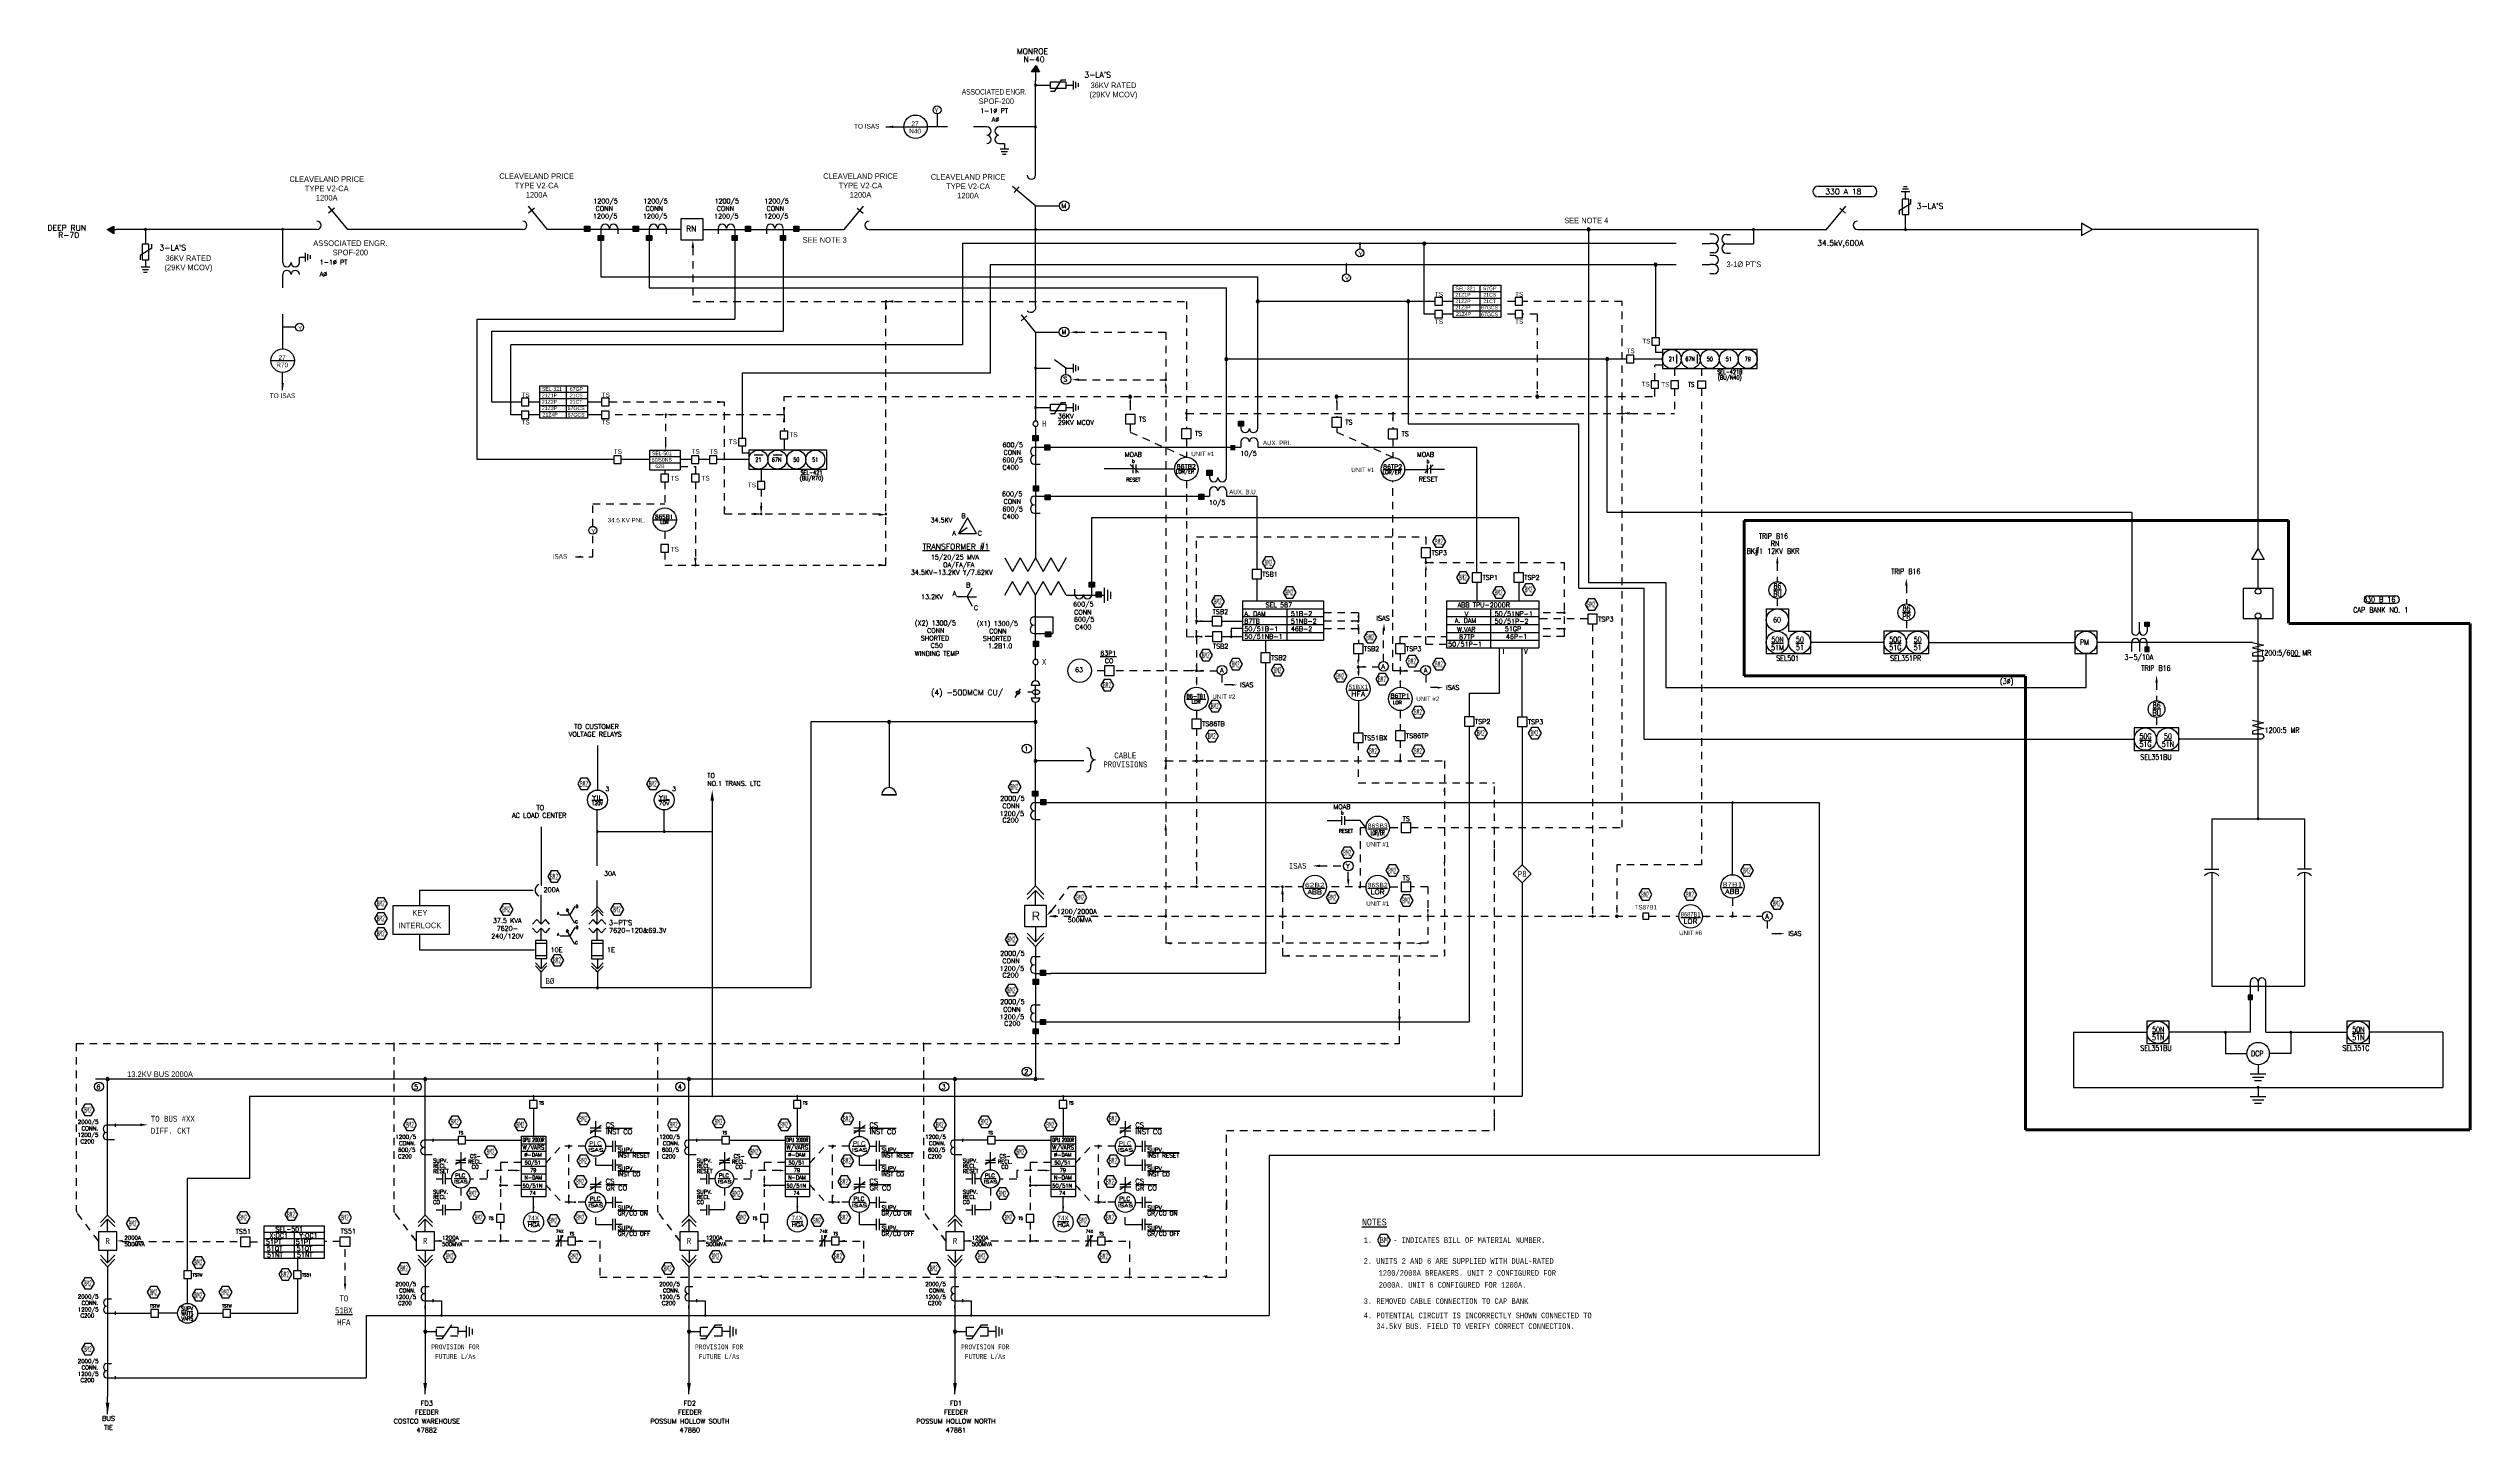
# Model space of a CAD drawing. Header units: inches. Extents: x 0.9 to 41.5, y 0.3 to 23.5.
import ezdxf
from ezdxf.enums import TextEntityAlignment as Align

# ---------------------------------------------------------------- set-up
doc = ezdxf.new("R2010")
doc.units = ezdxf.units.IN
doc.header["$LTSCALE"] = 0.5
doc.header["$MEASUREMENT"] = 0
doc.linetypes.add('DASH8', pattern=[0.375, 0.25, -0.125])
doc.linetypes.add('HIDDEN', pattern=[0.375, 0.25, -0.125])
for name, color, linetype in [('48_EWD', 7, 'Continuous'), ('BUS', 7, 'Continuous'), ('OBJECT', 7, 'Continuous'), ('REVISION', 6, 'Continuous'), ('TEXT', 113, 'Continuous'), ('WIRING', 3, 'Continuous')]:
    doc.layers.add(name, color=color, linetype=linetype)
doc.styles.add('MONOTXT', font='MONOTXT.shx', dxfattribs={"width": 0.85})
doc.styles.add('ROMANS', font='ROMANS.SHX')
doc.styles.add('TXT', font='txt.shx', dxfattribs={"width": 0.7})

# ---------------------------------------------------------------- blocks, each defined once
blk = doc.blocks.new('CYCLE')
at = {"layer": '48_EWD', "linetype": 'Continuous', "const_width": 0.00002, "flags": 128}
for points in [[(0, 0.125, -1), (-0.125, 0.125)], [(0.125, 0.125, 1), (0, 0.125)]]:
    blk.add_lwpolyline(points, format="xyb", dxfattribs=at)
blk = doc.blocks.new('GRD')
at = {"layer": '48_EWD', "linetype": 'Continuous', "const_width": 0.00001, "flags": 128}
for points in [[(-0.094, 0), (0.094, 0)], [(-0.063, -0.031), (0.063, -0.031)], [(-0.031, -0.063), (0.031, -0.063)], [(-0.013, -0.089), (0.007, -0.089)]]:
    blk.add_lwpolyline(points, dxfattribs=at)

msp = doc.modelspace()

# ---------------------------------------------------------------- hatches: boundary and pattern name
at = {"linetype": 'Continuous', "lineweight": 30}
for points in [[(17.445, 23.2), (17.502, 23.091), (17.37, 23.091)], [(1.908, 20.458), (2.017, 20.515), (2.017, 20.383)]]:
    msp.add_hatch(color=256, dxfattribs=at).paths.add_polyline_path(points)
for points in [[(9.892, 20.51), (9.978, 20.51), (9.978, 20.423), (9.892, 20.423)], [(10.122, 20.356), (10.209, 20.356), (10.209, 20.27), (10.122, 20.27)], [(10.705, 20.51), (10.792, 20.51), (10.792, 20.423), (10.705, 20.423)], [(10.929, 20.356), (11.015, 20.356), (11.015, 20.27), (10.929, 20.27)], [(12.361, 20.356), (12.447, 20.356), (12.447, 20.27), (12.361, 20.27)], [(12.584, 20.51), (12.67, 20.51), (12.67, 20.423), (12.584, 20.423)], [(13.167, 20.356), (13.254, 20.356), (13.254, 20.27), (13.167, 20.27)], [(13.39, 20.51), (13.476, 20.51), (13.476, 20.423), (13.39, 20.423)], [(20.828, 17.253), (20.914, 17.253), (20.914, 17.166), (20.828, 17.166)], [(17.391, 17.012), (17.478, 17.012), (17.478, 16.926), (17.391, 16.926)], [(17.589, 16.856), (17.675, 16.856), (17.675, 16.77), (17.589, 16.77)], [(20.691, 16.852), (20.777, 16.852), (20.777, 16.766), (20.691, 16.766)], [(20.302, 16.432), (20.389, 16.432), (20.389, 16.345), (20.302, 16.345)], [(17.399, 16.171), (17.485, 16.171), (17.485, 16.084), (17.399, 16.084)], [(17.596, 16.021), (17.682, 16.021), (17.682, 15.935), (17.596, 15.935)], [(20.165, 16.031), (20.252, 16.031), (20.252, 15.945), (20.165, 15.945)], [(18.333, 14.562), (18.419, 14.562), (18.419, 14.476), (18.333, 14.476)], [(18.448, 14.397), (18.534, 14.397), (18.534, 14.31), (18.448, 14.31)], [(17.399, 13.573), (17.485, 13.573), (17.485, 13.487), (17.399, 13.487)], [(17.603, 13.733), (17.689, 13.733), (17.689, 13.647), (17.603, 13.647)], [(17.387, 11.069), (17.474, 11.069), (17.474, 10.983), (17.387, 10.983)], [(17.524, 10.925), (17.61, 10.925), (17.61, 10.839), (17.524, 10.839)], [(17.394, 7.921), (17.48, 7.921), (17.48, 7.834), (17.394, 7.834)], [(17.517, 8.072), (17.603, 8.072), (17.603, 7.985), (17.517, 7.985)], [(17.394, 7.093), (17.48, 7.093), (17.48, 7.007), (17.394, 7.007)], [(17.517, 7.251), (17.603, 7.251), (17.603, 7.165), (17.517, 7.165)]]:
    msp.add_hatch(color=256).paths.add_polyline_path(points)
h = msp.add_hatch(color=256)
edge = h.paths.add_edge_path()
edge.add_arc((26.685, 20.458), 0.0249, 0, 180)
edge.add_arc((26.685, 20.458), 0.0249, 180, 360)
h = msp.add_hatch(color=256)
edge = h.paths.add_edge_path()
edge.add_arc((23.938, 20.222), 0.0249, 0, 180)
edge.add_arc((23.938, 20.222), 0.0249, 180, 360)
h = msp.add_hatch(color=256)
edge = h.paths.add_edge_path()
edge.add_arc((27.807, 19.869), 0.0249, 0, 180)
edge.add_arc((27.807, 19.869), 0.0249, 180, 360)
h = msp.add_hatch(color=256)
edge = h.paths.add_edge_path()
edge.add_arc((21.153, 19.254), 0.0249, 0, 180)
edge.add_arc((21.153, 19.254), 0.0249, 180, 360)
h = msp.add_hatch(color=256)
edge = h.paths.add_edge_path()
edge.add_arc((23.669, 19.255), 0.0249, 0, 180)
edge.add_arc((23.669, 19.255), 0.0249, 180, 360)
h = msp.add_hatch(color=256)
edge = h.paths.add_edge_path()
edge.add_arc((20.627, 18.289), 0.0249, 0, 180)
edge.add_arc((20.627, 18.289), 0.0249, 180, 360)
h = msp.add_hatch(color=256)
edge = h.paths.add_edge_path()
edge.add_arc((26.997, 18.291), 0.0249, 0, 180)
edge.add_arc((26.997, 18.291), 0.0249, 180, 360)
h = msp.add_hatch(color=256)
edge = h.paths.add_edge_path()
edge.add_arc((19.017, 17.66), 0.0249, 0, 180)
edge.add_arc((19.017, 17.66), 0.0249, 180, 360)
h = msp.add_hatch(color=256)
edge = h.paths.add_edge_path()
edge.add_arc((22.471, 17.66), 0.0249, 0, 180)
edge.add_arc((22.471, 17.66), 0.0249, 180, 360)
h = msp.add_hatch(color=256)
edge = h.paths.add_edge_path()
edge.add_arc((25.827, 17.662), 0.0249, 0, 180)
edge.add_arc((25.827, 17.662), 0.0249, 180, 360)
h = msp.add_hatch(color=256)
edge = h.paths.add_edge_path()
edge.add_arc((16.088, 6.252), 0.0249, 0, 180)
edge.add_arc((16.088, 6.252), 0.0249, 180, 360)
h = msp.add_hatch(color=256)
edge = h.paths.add_edge_path()
edge.add_arc((17.434, 6.252), 0.0249, 0, 180)
edge.add_arc((17.434, 6.252), 0.0249, 180, 360)

# ---------------------------------------------------------------- linework, layer by layer
for p, q in [((17.37, 23.091), (17.445, 23.2)), ((17.445, 23.2), (17.502, 23.091)), ((17.502, 23.091), (17.37, 23.091)), ((17.436, 23.091), (17.436, 22.941)), ((17.436, 21.367), (17.436, 22.941)), ((17.436, 20.852), (17.049, 21.175)), ((17.08, 21.073), (17.161, 21.171)), ((5.93, 20.458), (5.607, 20.845)), ((5.709, 20.813), (5.611, 20.732)), ((9.274, 20.458), (8.952, 20.845)), ((9.053, 20.813), (8.956, 20.732)), ((14.232, 20.458), (14.555, 20.845)), ((14.453, 20.813), (14.551, 20.732)), ((17.435, 19.197), (17.436, 20.852)), ((30.668, 20.458), (30.99, 20.845)), ((30.889, 20.813), (30.986, 20.732)), ((1.908, 20.458), (2.017, 20.515)), ((1.908, 20.458), (2.059, 20.458)), ((2.017, 20.383), (1.908, 20.458)), ((2.017, 20.515), (2.017, 20.383)), ((5.415, 20.458), (2.059, 20.458)), ((8.857, 20.458), (5.93, 20.458)), ((11.51, 20.458), (9.274, 20.458)), ((11.87, 20.458), (14.232, 20.458)), ((14.65, 20.458), (30.668, 20.458)), ((31.182, 20.458), (34.93, 20.458)), ((17.291, 19.011), (17.194, 18.93)), ((17.435, 18.743), (17.199, 19.029)), ((17.435, 18.743), (17.435, 17.254)), ((17.435, 17.166), (17.435, 14.97)), ((16.923, 14.97), (17.051, 14.739)), ((17.179, 14.97), (17.051, 14.739)), ((17.179, 14.97), (17.307, 14.739)), ((17.435, 14.97), (17.307, 14.739)), ((17.435, 14.97), (17.562, 14.739)), ((17.69, 14.97), (17.562, 14.739)), ((17.69, 14.97), (17.818, 14.739)), ((17.946, 14.97), (17.818, 14.739)), ((16.923, 14.341), (17.051, 14.573)), ((17.179, 14.341), (17.051, 14.573)), ((17.179, 14.341), (17.307, 14.573)), ((17.435, 14.341), (17.307, 14.573)), ((17.435, 14.341), (17.562, 14.573)), ((17.435, 13.276), (17.435, 14.341)), ((17.69, 14.341), (17.562, 14.573)), ((17.69, 14.341), (17.818, 14.573)), ((17.946, 14.341), (17.818, 14.573)), ((17.435, 12.91), (17.435, 13.176)), ((17.361, 12.837), (17.508, 12.837)), ((17.361, 12.625), (17.508, 12.625)), ((17.435, 12.625), (17.435, 12.837)), ((17.435, 9.484), (17.435, 12.552)), ((17.435, 9.407), (17.294, 9.262)), ((17.435, 9.407), (17.576, 9.262)), ((17.435, 9.159), (17.435, 9.407)), ((17.255, 8.799), (17.255, 9.159)), ((17.255, 9.159), (17.615, 9.159)), ((17.615, 9.159), (17.615, 8.799)), ((17.615, 8.799), (17.255, 8.799)), ((17.435, 8.55), (17.294, 8.695)), ((17.435, 8.472), (17.294, 8.618)), ((17.435, 8.799), (17.435, 8.55)), ((17.435, 8.55), (17.576, 8.695)), ((17.435, 8.472), (17.576, 8.618)), ((17.435, 8.472), (17.435, 6.252))]:
    msp.add_line(p, q, dxfattribs=at)
for p, q in [((17.436, 22.871), (17.683, 22.871)), ((17.683, 22.816), (17.683, 22.927)), ((17.683, 22.927), (17.943, 22.927)), ((17.943, 22.816), (17.683, 22.816)), ((17.683, 22.771), (17.756, 22.771)), ((17.756, 22.771), (17.871, 22.958)), ((17.871, 22.958), (17.943, 22.958)), ((17.943, 22.927), (17.943, 22.816)), ((17.943, 22.871), (18.068, 22.871)), ((18.068, 22.799), (18.068, 22.943)), ((18.112, 22.82), (18.112, 22.923)), ((18.155, 22.841), (18.155, 22.902)), ((15.788, 22.39), (15.788, 22.174)), ((14.933, 22.174), (15.232, 22.174)), ((15.232, 22.174), (15.625, 22.174)), ((15.961, 22.174), (15.625, 22.174)), ((16.622, 22.174), (16.399, 22.174)), ((17.436, 22.174), (16.824, 22.174)), ((16.824, 21.892), (16.914, 21.892)), ((16.914, 21.892), (16.914, 21.8)), ((16.986, 21.8), (16.842, 21.8)), ((16.965, 21.757), (16.863, 21.757)), ((16.944, 21.713), (16.884, 21.713)), ((31.915, 21.09), (32.059, 21.09)), ((31.935, 21.134), (32.038, 21.134)), ((31.956, 21.177), (32.017, 21.177)), ((31.987, 20.965), (31.987, 21.09)), ((17.436, 20.852), (17.833, 20.852)), ((31.886, 20.778), (32.074, 20.893)), ((31.886, 20.705), (31.886, 20.778)), ((32.042, 20.965), (31.931, 20.965)), ((31.931, 20.965), (31.931, 20.705)), ((31.931, 20.705), (32.042, 20.705)), ((31.987, 20.458), (31.987, 20.705)), ((32.042, 20.705), (32.042, 20.965)), ((32.074, 20.893), (32.074, 20.965)), ((2.547, 20.458), (2.547, 20.211)), ((4.842, 20.442), (4.842, 20.174)), ((10.079, 20.457), (10.009, 20.457)), ((10.166, 20.458), (10.166, 19.664)), ((10.447, 20.473), (10.447, 20.384)), ((10.889, 20.457), (10.819, 20.457)), ((10.975, 20.458), (10.975, 19.482)), ((11.256, 20.473), (11.256, 20.384)), ((11.51, 20.278), (11.51, 20.638)), ((11.51, 20.638), (11.87, 20.638)), ((11.87, 20.278), (11.51, 20.278)), ((11.87, 20.638), (11.87, 20.278)), ((12.125, 20.473), (12.125, 20.384)), ((12.406, 20.458), (12.406, 18.955)), ((12.492, 20.457), (12.562, 20.457)), ((12.934, 20.473), (12.934, 20.384)), ((13.215, 20.458), (13.215, 18.757)), ((28.781, 20.377), (28.712, 20.377)), ((28.992, 20.371), (29.061, 20.371)), ((2.647, 20.138), (2.46, 20.023)), ((2.46, 20.023), (2.46, 19.951)), ((2.602, 20.211), (2.491, 20.211)), ((2.491, 20.211), (2.491, 19.951)), ((2.491, 19.951), (2.602, 19.951)), ((2.547, 19.951), (2.547, 19.825)), ((2.602, 19.951), (2.602, 20.211)), ((2.647, 20.211), (2.647, 20.138)), ((4.842, 20.174), (4.842, 19.905)), ((5.124, 19.905), (5.124, 19.995)), ((5.124, 19.995), (5.216, 19.995)), ((5.216, 20.068), (5.216, 19.923)), ((5.259, 20.047), (5.259, 19.944)), ((5.303, 20.026), (5.303, 19.965)), ((28.149, 20.222), (16.215, 20.222)), ((16.215, 20.222), (16.215, 18.526)), ((16.675, 19.869), (28.149, 19.869)), ((16.675, 19.869), (16.675, 18.055)), ((22.635, 19.713), (22.635, 19.869)), ((22.863, 20.133), (22.863, 20.222)), ((23.938, 19.042), (23.938, 20.222)), ((27.807, 19.869), (27.807, 18.647)), ((28.587, 20.222), (28.712, 20.222)), ((28.587, 19.869), (28.712, 19.869)), ((28.781, 20.222), (28.712, 20.222)), ((28.781, 20.068), (28.712, 20.068)), ((28.781, 20.023), (28.712, 20.023)), ((28.781, 19.869), (28.712, 19.869)), ((28.992, 20.217), (29.446, 20.217)), ((28.992, 20.062), (29.061, 20.062)), ((2.619, 19.825), (2.474, 19.825)), ((2.598, 19.782), (2.495, 19.782)), ((2.577, 19.739), (2.516, 19.739)), ((4.842, 19.703), (4.842, 19.48)), ((10.166, 19.664), (21.153, 19.664)), ((10.975, 19.482), (20.627, 19.482)), ((20.627, 16.32), (20.627, 19.482)), ((21.153, 17.176), (21.153, 19.664)), ((24.422, 19.524), (25.22, 19.524)), ((24.422, 18.986), (24.422, 19.524)), ((24.865, 19.524), (24.865, 18.986)), ((25.22, 19.524), (25.22, 18.986)), ((28.781, 19.715), (28.712, 19.715)), ((24.114, 19.255), (21.153, 19.254)), ((24.24, 19.318), (24.114, 19.318)), ((24.114, 19.318), (24.114, 19.192)), ((24.114, 19.192), (24.24, 19.192)), ((24.24, 19.105), (24.114, 19.105)), ((24.114, 19.105), (24.114, 18.979)), ((24.24, 19.192), (24.24, 19.318)), ((24.416, 19.255), (24.24, 19.255)), ((24.24, 18.979), (24.24, 19.105)), ((24.422, 19.418), (25.22, 19.418)), ((24.422, 19.311), (25.22, 19.311)), ((24.422, 19.199), (25.22, 19.199)), ((24.422, 19.098), (25.22, 19.098)), ((25.582, 19.318), (25.457, 19.318)), ((25.457, 19.318), (25.457, 19.192)), ((25.457, 19.192), (25.582, 19.192)), ((25.582, 19.105), (25.457, 19.105)), ((25.457, 19.105), (25.457, 18.979)), ((25.582, 19.192), (25.582, 19.318)), ((25.582, 18.979), (25.582, 19.105)), ((4.842, 19.043), (4.842, 18.46)), ((5.059, 18.822), (4.842, 18.822)), ((8.095, 16.609), (8.095, 18.955)), ((8.095, 18.955), (12.406, 18.955)), ((8.342, 17.572), (8.342, 18.757)), ((8.342, 18.757), (13.215, 18.757)), ((17.435, 18.743), (17.832, 18.743)), ((24.114, 19.042), (23.938, 19.042)), ((24.114, 18.979), (24.24, 18.979)), ((24.416, 19.042), (24.24, 19.042)), ((25.22, 18.986), (24.422, 18.986)), ((25.457, 18.979), (25.582, 18.979)), ((27.87, 18.647), (27.745, 18.647)), ((27.745, 18.647), (27.745, 18.522)), ((27.87, 18.522), (27.87, 18.647)), ((4.646, 18.264), (5.039, 18.264)), ((8.658, 17.36), (8.658, 18.526)), ((16.215, 18.526), (8.658, 18.526)), ((17.943, 18.137), (17.751, 18.28)), ((27.142, 18.291), (20.628, 18.291)), ((27.318, 18.291), (27.142, 18.291)), ((27.444, 18.354), (27.319, 18.354)), ((27.319, 18.354), (27.319, 18.229)), ((27.444, 18.229), (27.444, 18.354)), ((27.92, 18.291), (27.444, 18.291)), ((27.745, 18.522), (27.87, 18.522)), ((27.807, 18.522), (27.807, 18.4)), ((27.92, 18.4), (27.807, 18.4)), ((4.842, 17.768), (4.842, 18.067)), ((9.142, 17.303), (9.142, 17.841)), ((9.142, 17.841), (9.941, 17.841)), ((9.586, 17.841), (9.586, 17.303)), ((9.941, 17.841), (9.941, 17.303)), ((12.528, 18.055), (12.528, 16.965)), ((16.675, 18.055), (12.528, 18.055)), ((17.436, 18.137), (17.683, 18.137)), ((17.943, 18.137), (18.068, 18.137)), ((17.943, 18.031), (17.943, 18.137)), ((18.068, 18.065), (18.068, 18.209)), ((18.112, 18.086), (18.112, 18.188)), ((18.155, 18.107), (18.155, 18.168)), ((27.319, 18.229), (27.444, 18.229)), ((27.731, 17.929), (27.731, 17.803)), ((27.857, 17.929), (27.731, 17.929)), ((27.857, 17.803), (27.857, 17.929)), ((28.188, 17.926), (28.063, 17.926)), ((28.063, 17.926), (28.063, 17.801)), ((28.188, 17.801), (28.188, 17.926)), ((8.835, 17.572), (8.342, 17.572)), ((8.96, 17.635), (8.835, 17.635)), ((8.835, 17.635), (8.835, 17.51)), ((8.835, 17.51), (8.96, 17.51)), ((8.96, 17.51), (8.96, 17.635)), ((9.136, 17.572), (8.96, 17.572)), ((9.142, 17.735), (9.941, 17.735)), ((9.142, 17.629), (9.941, 17.629)), ((9.142, 17.516), (9.941, 17.516)), ((10.177, 17.572), (9.941, 17.572)), ((10.303, 17.635), (10.177, 17.635)), ((10.177, 17.635), (10.177, 17.51)), ((10.177, 17.51), (10.303, 17.51)), ((10.303, 17.51), (10.303, 17.635)), ((17.436, 17.48), (17.683, 17.48)), ((17.683, 17.425), (17.683, 17.536)), ((17.683, 17.536), (17.943, 17.536)), ((17.756, 17.38), (17.871, 17.567)), ((17.871, 17.567), (17.943, 17.567)), ((17.943, 17.536), (17.943, 17.425)), ((17.943, 17.48), (18.068, 17.48)), ((18.068, 17.408), (18.068, 17.552)), ((18.112, 17.429), (18.112, 17.532)), ((18.155, 17.45), (18.155, 17.511)), ((27.731, 17.803), (27.857, 17.803)), ((27.794, 17.662), (27.794, 17.803)), ((28.063, 17.801), (28.188, 17.801)), ((8.835, 17.36), (8.658, 17.36)), ((8.96, 17.422), (8.835, 17.422)), ((8.835, 17.422), (8.835, 17.297)), ((8.835, 17.297), (8.96, 17.297)), ((8.96, 17.297), (8.96, 17.422)), ((9.136, 17.36), (8.96, 17.36)), ((9.142, 17.416), (9.941, 17.416)), ((9.941, 17.303), (9.142, 17.303)), ((10.177, 17.36), (9.941, 17.36)), ((10.303, 17.422), (10.177, 17.422)), ((10.177, 17.422), (10.177, 17.297)), ((10.177, 17.297), (10.303, 17.297)), ((10.303, 17.297), (10.303, 17.422)), ((13.292, 17.084), (13.166, 17.084)), ((13.166, 17.084), (13.166, 16.959)), ((13.292, 16.959), (13.292, 17.084)), ((17.943, 17.425), (17.683, 17.425)), ((17.683, 17.38), (17.756, 17.38)), ((18.94, 17.366), (18.94, 17.206)), ((19.1, 17.366), (18.94, 17.366)), ((18.94, 17.206), (19.1, 17.206)), ((19.1, 17.206), (19.1, 17.366)), ((19.879, 17.122), (19.879, 16.962)), ((20.039, 17.122), (19.879, 17.122)), ((20.039, 16.962), (20.039, 17.122)), ((20.871, 17.166), (20.871, 17.131)), ((21.153, 17.131), (21.153, 17.221)), ((22.554, 17.311), (22.394, 17.311)), ((22.394, 17.311), (22.394, 17.152)), ((22.394, 17.152), (22.554, 17.152)), ((22.554, 17.152), (22.554, 17.311)), ((23.492, 17.117), (23.333, 17.117)), ((23.333, 17.117), (23.333, 16.957)), ((23.492, 16.957), (23.492, 17.117)), ((10.504, 16.671), (10.379, 16.671)), ((10.379, 16.671), (10.379, 16.546)), ((10.504, 16.546), (10.504, 16.671)), ((10.982, 16.765), (11.49, 16.765)), ((10.982, 16.44), (10.982, 16.765)), ((10.982, 16.659), (11.49, 16.659)), ((11.49, 16.765), (11.49, 16.44)), ((11.805, 16.671), (11.68, 16.671)), ((11.68, 16.671), (11.68, 16.546)), ((11.805, 16.546), (11.805, 16.671)), ((12.107, 16.671), (11.981, 16.671)), ((11.981, 16.671), (11.981, 16.546)), ((12.107, 16.546), (12.107, 16.671)), ((12.59, 16.965), (12.465, 16.965)), ((12.465, 16.965), (12.465, 16.839)), ((12.465, 16.839), (12.59, 16.839)), ((12.528, 16.839), (12.528, 16.717)), ((12.64, 16.717), (12.528, 16.717)), ((12.59, 16.839), (12.59, 16.965)), ((13.166, 16.959), (13.292, 16.959)), ((13.229, 16.959), (13.229, 16.767)), ((17.42, 16.817), (20.871, 16.817)), ((17.435, 17.012), (17.435, 16.943)), ((17.632, 16.856), (17.632, 16.786)), ((19.879, 16.962), (20.039, 16.962)), ((20.871, 16.906), (20.871, 16.817)), ((21.153, 16.906), (21.153, 16.817)), ((21.153, 16.817), (24.817, 16.817)), ((23.333, 16.957), (23.492, 16.957)), ((24.817, 14.719), (24.817, 16.817)), ((8.634, 16.609), (8.095, 16.609)), ((10.379, 16.609), (8.634, 16.609)), ((10.379, 16.546), (10.504, 16.546)), ((10.805, 16.609), (10.504, 16.609)), ((10.982, 16.609), (10.805, 16.609)), ((10.982, 16.553), (11.49, 16.553)), ((10.982, 16.44), (11.49, 16.44)), ((11.295, 16.365), (11.17, 16.365)), ((11.17, 16.365), (11.17, 16.24)), ((11.17, 16.24), (11.295, 16.24)), ((11.233, 16.44), (11.233, 16.365)), ((11.295, 16.24), (11.295, 16.365)), ((11.68, 16.609), (11.49, 16.609)), ((11.68, 16.546), (11.805, 16.546)), ((11.682, 16.365), (11.682, 16.24)), ((11.808, 16.365), (11.682, 16.365)), ((11.682, 16.24), (11.808, 16.24)), ((11.981, 16.609), (11.805, 16.609)), ((11.808, 16.24), (11.808, 16.365)), ((11.981, 16.546), (12.107, 16.546)), ((12.634, 16.609), (12.107, 16.609)), ((12.908, 16.243), (12.783, 16.243)), ((12.783, 16.243), (12.783, 16.118)), ((12.845, 16.45), (12.845, 16.243)), ((12.908, 16.118), (12.908, 16.243)), ((17.42, 16.536), (17.51, 16.536)), ((19.061, 16.456), (18.583, 16.456)), ((19.155, 16.392), (19.016, 16.529)), ((19.061, 16.53), (19.061, 16.383)), ((19.114, 16.53), (19.114, 16.383)), ((19.762, 16.452), (19.12, 16.452)), ((20.345, 16.345), (20.345, 16.31)), ((20.627, 16.31), (20.627, 16.4)), ((23.609, 16.447), (23.98, 16.447)), ((23.945, 16.387), (24.084, 16.524)), ((23.986, 16.525), (23.986, 16.377)), ((24.039, 16.525), (24.039, 16.377)), ((24.039, 16.451), (24.278, 16.451)), ((12.783, 16.118), (12.908, 16.118)), ((17.42, 15.996), (20.345, 15.996)), ((17.435, 16.134), (17.435, 16.064)), ((17.442, 16.171), (17.442, 16.101)), ((17.639, 16.021), (17.639, 15.952)), ((20.208, 16.031), (20.208, 15.961)), ((20.345, 16.085), (20.345, 15.996)), ((20.627, 16.085), (20.627, 15.996)), ((20.627, 15.996), (21.136, 15.996)), ((21.136, 15.996), (21.136, 14.773)), ((11.036, 15.605), (11.429, 15.605)), ((16.297, 15.637), (16.145, 15.374)), ((16.145, 15.374), (16.293, 15.476)), ((16.449, 15.374), (16.297, 15.637)), ((17.42, 15.715), (17.51, 15.715)), ((18.376, 14.562), (18.376, 15.643)), ((25.517, 14.719), (25.517, 15.643)), ((11.295, 15.19), (11.17, 15.19)), ((11.17, 15.19), (11.17, 15.065)), ((11.17, 15.065), (11.295, 15.065)), ((11.295, 15.065), (11.295, 15.19)), ((16.145, 15.374), (16.449, 15.374)), ((24.044, 15.135), (23.884, 15.135)), ((23.884, 15.135), (23.884, 14.975)), ((24.044, 14.975), (24.044, 15.135)), ((21.216, 14.773), (21.056, 14.773)), ((21.056, 14.773), (21.056, 14.614)), ((21.056, 14.614), (21.216, 14.614)), ((21.136, 14.614), (21.136, 14.247)), ((21.216, 14.614), (21.216, 14.773)), ((23.884, 14.975), (24.044, 14.975)), ((24.897, 14.719), (24.738, 14.719)), ((24.738, 14.719), (24.738, 14.56)), ((24.897, 14.56), (24.897, 14.719)), ((25.596, 14.719), (25.437, 14.719)), ((25.437, 14.719), (25.437, 14.56)), ((25.596, 14.56), (25.596, 14.719)), ((16.289, 14.313), (16.114, 14.313)), ((16.289, 14.313), (16.377, 14.465)), ((16.289, 14.313), (16.377, 14.161)), ((16.289, 14.313), (16.446, 14.313)), ((17.946, 14.341), (18.581, 14.341)), ((18.094, 14.352), (18.094, 14.441)), ((18.372, 14.494), (18.372, 14.424)), ((18.376, 14.352), (18.376, 14.562)), ((18.376, 14.562), (18.376, 14.492)), ((18.491, 14.397), (18.491, 14.327)), ((18.581, 14.467), (18.581, 14.216)), ((18.641, 14.434), (18.641, 14.249)), ((18.687, 14.399), (18.687, 14.284)), ((20.898, 14.247), (22.251, 14.247)), ((20.898, 14.247), (20.898, 13.591)), ((22.251, 14.247), (22.251, 13.591)), ((24.308, 14.247), (25.853, 14.247)), ((24.308, 14.247), (24.308, 13.462)), ((24.738, 14.56), (24.897, 14.56)), ((24.817, 14.56), (24.817, 14.247)), ((25.437, 14.56), (25.596, 14.56)), ((25.517, 14.56), (25.517, 14.247)), ((25.853, 14.247), (25.853, 13.462)), ((17.413, 13.982), (17.502, 13.982)), ((17.502, 13.982), (17.724, 13.982)), ((17.724, 13.982), (17.724, 13.7)), ((20.127, 13.909), (20.39, 13.909)), ((20.549, 13.988), (20.39, 13.988)), ((20.39, 13.988), (20.39, 13.828)), ((20.39, 13.828), (20.549, 13.828)), ((20.549, 13.828), (20.549, 13.988)), ((20.549, 13.909), (20.898, 13.909)), ((20.898, 14.116), (22.251, 14.116)), ((20.898, 13.985), (22.251, 13.985)), ((20.898, 13.854), (22.251, 13.854)), ((21.639, 14.116), (21.639, 13.591)), ((24.308, 14.116), (25.853, 14.116)), ((24.308, 13.985), (25.853, 13.985)), ((24.308, 13.854), (25.853, 13.854)), ((25.048, 14.116), (25.048, 13.462)), ((26.832, 14.025), (26.672, 14.025)), ((26.672, 14.025), (26.672, 13.866)), ((26.672, 13.866), (26.832, 13.866)), ((26.832, 13.866), (26.832, 14.025)), ((29.656, 14.115), (29.656, 13.366)), ((29.656, 14.115), (30.03, 14.115)), ((30.03, 14.115), (30.03, 13.74)), ((17.413, 13.7), (17.724, 13.7)), ((17.435, 13.577), (17.435, 13.647)), ((17.435, 13.536), (17.435, 13.467)), ((17.442, 13.573), (17.442, 13.503)), ((17.646, 13.733), (17.646, 13.663)), ((20.554, 13.73), (20.395, 13.73)), ((20.395, 13.73), (20.395, 13.57)), ((20.395, 13.57), (20.554, 13.57)), ((20.554, 13.57), (20.554, 13.73)), ((20.554, 13.65), (20.898, 13.65)), ((20.898, 13.722), (22.251, 13.722)), ((20.898, 13.591), (22.251, 13.591)), ((21.361, 13.378), (21.202, 13.378)), ((21.202, 13.378), (21.202, 13.219)), ((21.282, 13.591), (21.282, 13.378)), ((21.361, 13.219), (21.361, 13.378)), ((22.914, 13.528), (22.755, 13.528)), ((22.755, 13.528), (22.755, 13.368)), ((22.914, 13.368), (22.914, 13.528)), ((23.617, 13.528), (23.457, 13.528)), ((23.457, 13.528), (23.457, 13.369)), ((23.617, 13.369), (23.617, 13.528)), ((24.308, 13.722), (25.853, 13.722)), ((24.308, 13.591), (25.853, 13.591)), ((24.308, 13.462), (25.853, 13.462)), ((25.193, 13.462), (25.193, 12.701)), ((25.577, 12.306), (25.577, 13.462)), ((30.03, 13.74), (30.405, 13.74)), ((30.405, 13.366), (30.405, 13.742)), ((35.193, 13.742), (34.818, 13.742)), ((34.818, 13.742), (34.818, 13.366)), ((35.193, 13.366), (35.193, 13.742)), ((18.751, 13.163), (18.591, 13.163)), ((18.591, 13.163), (18.591, 13.003)), ((18.591, 13.003), (18.751, 13.003)), ((18.751, 13.003), (18.751, 13.163)), ((21.202, 13.219), (21.361, 13.219)), ((21.282, 13.219), (21.282, 8.021)), ((22.755, 13.368), (22.914, 13.368)), ((23.457, 13.369), (23.617, 13.369)), ((29.656, 13.366), (30.405, 13.366)), ((34.818, 13.366), (35.193, 13.366)), ((17.178, 12.779), (17.091, 12.635)), ((17.384, 12.722), (17.309, 12.722)), ((22.835, 12.578), (22.835, 12.038)), ((25.193, 12.701), (24.691, 12.701)), ((24.691, 12.701), (24.691, 12.311)), ((17.435, 12.223), (13.677, 12.223)), ((13.677, 12.223), (13.677, 7.779)), ((14.985, 12.223), (14.985, 11.127)), ((20.207, 12.273), (20.048, 12.273)), ((20.048, 12.273), (20.048, 12.114)), ((20.127, 12.414), (20.127, 12.273)), ((20.207, 12.114), (20.207, 12.273)), ((24.771, 12.311), (24.612, 12.311)), ((24.612, 12.311), (24.612, 12.152)), ((24.771, 12.152), (24.771, 12.311)), ((25.656, 12.306), (25.496, 12.306)), ((25.496, 12.306), (25.496, 12.147)), ((25.656, 12.147), (25.656, 12.306)), ((10.109, 11.828), (10.109, 11.085)), ((19.614, 12.074), (19.614, 11.924)), ((20.048, 12.114), (20.207, 12.114)), ((22.914, 12.038), (22.755, 12.038)), ((22.755, 12.038), (22.755, 11.879)), ((22.755, 11.879), (22.914, 11.879)), ((22.914, 11.879), (22.914, 12.038)), ((23.617, 12.073), (23.457, 12.073)), ((23.457, 12.073), (23.457, 11.914)), ((23.457, 11.914), (23.617, 11.914)), ((23.617, 11.914), (23.617, 12.073)), ((24.612, 12.152), (24.771, 12.152)), ((24.691, 12.152), (24.691, 7.212)), ((25.496, 12.147), (25.656, 12.147)), ((25.576, 12.147), (25.576, 9.834)), ((18.135, 11.573), (17.435, 11.573)), ((18.241, 11.573), (18.089, 11.573)), ((18.362, 11.664), (18.362, 11.714)), ((18.362, 11.464), (18.362, 11.514)), ((15.108, 11.004), (14.862, 11.004)), ((14.862, 11.004), (15.108, 11.004)), ((17.43, 11.069), (17.43, 10.999)), ((17.437, 10.963), (17.437, 11.043)), ((10.105, 9.821), (10.105, 10.752)), ((11.224, 10.392), (11.224, 10.754)), ((12.027, 10.905), (12.027, 10.392)), ((17.421, 10.876), (30.543, 10.876)), ((17.421, 10.595), (17.51, 10.595)), ((17.524, 10.839), (17.524, 10.909)), ((17.567, 10.925), (17.567, 10.856)), ((22.312, 10.578), (22.551, 10.578)), ((22.551, 10.651), (22.551, 10.504)), ((22.604, 10.651), (22.604, 10.504)), ((22.864, 10.578), (22.604, 10.578)), ((22.963, 10.455), (22.864, 10.578)), ((29.093, 9.676), (29.093, 10.876)), ((30.543, 10.876), (30.543, 4.976)), ((9.169, 9.482), (9.169, 10.472)), ((10.105, 10.392), (12.027, 10.392)), ((12.027, 10.392), (12.027, 5.968)), ((23.553, 10.537), (23.553, 10.378)), ((23.713, 10.537), (23.553, 10.537)), ((23.553, 10.378), (23.713, 10.378)), ((23.713, 10.378), (23.713, 10.537)), ((25.113, 9.953), (25.113, 10.103)), ((25.576, 9.834), (25.426, 9.684)), ((25.726, 9.684), (25.576, 9.834)), ((7.134, 9.41), (9.033, 9.41)), ((7.134, 9.151), (7.134, 9.41)), ((9.165, 8.845), (9.165, 9.335)), ((10.105, 9.132), (10.105, 9.571)), ((17.435, 9.485), (17.294, 9.339)), ((17.435, 9.485), (17.576, 9.339)), ((23.713, 9.546), (23.553, 9.546)), ((23.553, 9.546), (23.553, 9.387)), ((23.553, 9.387), (23.713, 9.387)), ((23.713, 9.387), (23.713, 9.546)), ((25.426, 9.684), (25.576, 9.534)), ((25.576, 9.534), (25.726, 9.684)), ((25.576, 9.534), (25.576, 5.968)), ((7.635, 9.151), (6.682, 9.151)), ((6.682, 9.151), (6.682, 8.675)), ((7.635, 8.675), (7.635, 9.151)), ((9.023, 8.845), (9.094, 8.923)), ((9.165, 8.845), (9.094, 8.923)), ((9.165, 8.845), (9.236, 8.923)), ((9.307, 8.845), (9.236, 8.923)), ((9.483, 8.997), (9.647, 8.998)), ((9.604, 9.098), (9.582, 9.086)), ((9.631, 9.083), (9.582, 9.055)), ((9.616, 9.091), (9.583, 9.072)), ((9.647, 8.998), (9.606, 9.069)), ((9.728, 9.14), (9.647, 8.998)), ((9.729, 8.856), (9.647, 8.998)), ((9.963, 8.844), (10.034, 8.922)), ((10.107, 9.134), (10.01, 9.035)), ((10.107, 9.081), (10.01, 8.982)), ((10.105, 8.844), (10.034, 8.922)), ((10.105, 8.844), (10.105, 9.08)), ((10.105, 8.844), (10.176, 8.922)), ((10.107, 9.134), (10.203, 9.035)), ((10.107, 9.081), (10.203, 8.982)), ((10.248, 8.844), (10.176, 8.922)), ((27.693, 9.026), (27.593, 9.026)), ((27.593, 9.026), (27.593, 8.926)), ((27.593, 8.926), (27.693, 8.926)), ((27.693, 8.926), (27.693, 9.026)), ((6.682, 8.675), (7.635, 8.675)), ((7.134, 8.406), (7.134, 8.675)), ((9.023, 8.777), (9.094, 8.699)), ((9.069, 8.572), (9.069, 8.267)), ((9.261, 8.572), (9.069, 8.572)), ((9.261, 8.519), (9.069, 8.519)), ((9.165, 8.777), (9.094, 8.699)), ((9.165, 8.777), (9.236, 8.699)), ((9.165, 8.572), (9.165, 8.777)), ((9.307, 8.777), (9.236, 8.699)), ((9.261, 8.267), (9.261, 8.572)), ((9.483, 8.647), (9.647, 8.647)), ((9.604, 8.748), (9.582, 8.736)), ((9.631, 8.733), (9.582, 8.705)), ((9.616, 8.741), (9.583, 8.722)), ((9.647, 8.647), (9.606, 8.719)), ((9.728, 8.789), (9.647, 8.647)), ((9.729, 8.505), (9.647, 8.647)), ((9.963, 8.776), (10.034, 8.698)), ((10.201, 8.571), (10.01, 8.571)), ((10.01, 8.571), (10.01, 8.266)), ((10.201, 8.518), (10.01, 8.518)), ((10.105, 8.776), (10.034, 8.698)), ((10.105, 8.776), (10.176, 8.698)), ((10.105, 8.571), (10.105, 8.776)), ((10.248, 8.776), (10.176, 8.698)), ((10.201, 8.266), (10.201, 8.571)), ((9.057, 8.406), (7.134, 8.406)), ((9.069, 8.321), (9.261, 8.321)), ((9.069, 8.267), (9.261, 8.267)), ((9.166, 8.098), (9.07, 8.197)), ((9.166, 8.045), (9.07, 8.144)), ((9.153, 8.111), (9.18, 8.111)), ((9.166, 8.267), (9.166, 8.112)), ((9.166, 8.098), (9.262, 8.197)), ((9.166, 8.045), (9.262, 8.144)), ((10.01, 8.32), (10.201, 8.32)), ((10.01, 8.266), (10.201, 8.266)), ((10.107, 8.097), (10.01, 8.196)), ((10.107, 8.044), (10.01, 8.143)), ((10.093, 8.11), (10.12, 8.11)), ((10.107, 8.266), (10.107, 8.11)), ((10.107, 8.097), (10.203, 8.196)), ((10.107, 8.044), (10.203, 8.143)), ((17.42, 8.303), (17.51, 8.303)), ((9.153, 8.045), (9.153, 8.059)), ((9.166, 7.779), (9.166, 8.045)), ((13.677, 7.779), (9.166, 7.779)), ((9.18, 8.045), (9.18, 8.059)), ((10.093, 8.044), (10.093, 8.058)), ((10.107, 8.044), (10.107, 7.779)), ((10.12, 8.044), (10.12, 8.058)), ((17.42, 8.021), (17.691, 8.021)), ((17.43, 7.921), (17.43, 7.851)), ((17.436, 7.935), (17.436, 7.865)), ((17.523, 8.059), (17.523, 7.989)), ((17.56, 8.072), (17.56, 8.002)), ((21.282, 8.021), (17.691, 8.021)), ((17.42, 7.494), (17.51, 7.494)), ((25.113, 7.399), (25.113, 7.549)), ((17.42, 7.212), (24.691, 7.212)), ((17.436, 7.126), (17.436, 7.056)), ((17.437, 7.093), (17.437, 7.023)), ((17.523, 7.25), (17.523, 7.18)), ((17.56, 7.251), (17.56, 7.182)), ((36.398, 7.223), (36.024, 7.223)), ((36.024, 7.223), (36.024, 6.847)), ((36.398, 6.847), (36.398, 7.223)), ((39.746, 7.223), (39.371, 7.223)), ((39.371, 7.223), (39.371, 6.847)), ((39.746, 6.847), (39.746, 7.223)), ((36.024, 6.847), (36.398, 6.847)), ((39.371, 6.847), (39.746, 6.847)), ((17.577, 6.252), (1.714, 6.252)), ((1.914, 3.977), (1.914, 6.259)), ((7.226, 3.977), (7.226, 6.259)), ((11.638, 3.977), (11.638, 6.259)), ((16.088, 3.977), (16.088, 6.259)), ((4.287, 5.968), (25.576, 5.968)), ((4.287, 5.968), (4.287, 4.589)), ((9.1, 5.895), (8.973, 5.895)), ((8.973, 5.895), (8.973, 5.768)), ((8.973, 5.768), (9.1, 5.768)), ((9.036, 5.968), (9.036, 5.895)), ((9.036, 5.768), (9.036, 5.3)), ((9.1, 5.768), (9.1, 5.895)), ((13.512, 5.895), (13.385, 5.895)), ((13.385, 5.895), (13.385, 5.768)), ((13.385, 5.768), (13.512, 5.768)), ((13.449, 5.968), (13.449, 5.895)), ((13.449, 5.768), (13.449, 5.3)), ((13.512, 5.768), (13.512, 5.895)), ((17.959, 5.895), (17.832, 5.895)), ((17.832, 5.895), (17.832, 5.768)), ((17.832, 5.768), (17.959, 5.768)), ((17.896, 5.968), (17.896, 5.895)), ((17.896, 5.768), (17.896, 5.3)), ((17.959, 5.768), (17.959, 5.895)), ((2.461, 5.481), (1.898, 5.481)), ((1.913, 5.561), (1.913, 5.614)), ((2.045, 5.454), (2.045, 5.507)), ((7.225, 5.311), (7.225, 5.364)), ((7.901, 5.295), (7.775, 5.295)), ((7.775, 5.295), (7.775, 5.168)), ((7.901, 5.168), (7.901, 5.295)), ((8.834, 5.3), (8.834, 4.29)), ((8.834, 5.3), (9.243, 5.3)), ((9.243, 5.3), (9.243, 4.29)), ((9.984, 5.437), (10.17, 5.437)), ((9.984, 5.39), (10.17, 5.39)), ((9.985, 5.347), (10.171, 5.481)), ((10.077, 5.552), (10.077, 5.437)), ((10.077, 5.299), (10.077, 5.39)), ((11.638, 5.311), (11.638, 5.364)), ((12.314, 5.295), (12.187, 5.295)), ((12.187, 5.295), (12.187, 5.168)), ((12.314, 5.168), (12.314, 5.295)), ((13.246, 5.3), (13.246, 4.29)), ((13.246, 5.3), (13.656, 5.3)), ((13.656, 5.3), (13.656, 4.29)), ((14.396, 5.437), (14.583, 5.437)), ((14.396, 5.39), (14.583, 5.39)), ((14.398, 5.347), (14.583, 5.481)), ((14.489, 5.552), (14.489, 5.437)), ((14.489, 5.299), (14.489, 5.39)), ((16.088, 5.311), (16.088, 5.364)), ((16.761, 5.295), (16.634, 5.295)), ((16.634, 5.295), (16.634, 5.168)), ((16.761, 5.168), (16.761, 5.295)), ((17.693, 5.3), (18.103, 5.3)), ((17.693, 5.3), (17.693, 4.29)), ((18.103, 5.3), (18.103, 4.29)), ((18.843, 5.437), (19.03, 5.437)), ((18.843, 5.39), (19.03, 5.39)), ((18.845, 5.347), (19.03, 5.481)), ((18.937, 5.552), (18.937, 5.437)), ((18.937, 5.299), (18.937, 5.39)), ((25.113, 5.455), (25.113, 5.605)), ((1.898, 5.242), (2.031, 5.242)), ((7.775, 5.231), (7.211, 5.231)), ((7.211, 4.992), (7.344, 4.992)), ((7.359, 5.204), (7.359, 5.257)), ((7.908, 4.929), (7.734, 4.824)), ((7.737, 4.899), (7.908, 4.899)), ((7.775, 5.168), (7.901, 5.168)), ((7.82, 5.03), (7.82, 4.899)), ((7.901, 5.231), (8.834, 5.231)), ((8.834, 5.173), (9.243, 5.173)), ((8.834, 5.048), (9.243, 5.048)), ((8.834, 4.92), (9.243, 4.92)), ((10.18, 5.124), (9.958, 5.124)), ((10.244, 5.129), (10.359, 5.129)), ((10.359, 5.222), (10.359, 5.035)), ((10.359, 4.909), (10.359, 4.722)), ((10.406, 5.222), (10.406, 5.035)), ((10.521, 5.129), (10.406, 5.129)), ((10.406, 4.909), (10.406, 4.722)), ((12.187, 5.231), (11.623, 5.231)), ((11.623, 4.992), (11.756, 4.992)), ((11.771, 5.204), (11.771, 5.257)), ((12.32, 4.929), (12.146, 4.824)), ((12.149, 4.899), (12.32, 4.899)), ((12.187, 5.168), (12.314, 5.168)), ((12.232, 5.03), (12.232, 4.899)), ((12.314, 5.231), (13.246, 5.231)), ((13.246, 5.173), (13.656, 5.173)), ((13.246, 5.048), (13.656, 5.048)), ((13.246, 4.92), (13.656, 4.92)), ((14.592, 5.124), (14.37, 5.124)), ((14.49, 4.815), (14.49, 4.962)), ((14.656, 5.129), (14.772, 5.129)), ((14.772, 5.222), (14.772, 5.035)), ((14.772, 4.909), (14.772, 4.722)), ((14.818, 5.222), (14.818, 5.035)), ((14.934, 5.129), (14.818, 5.129)), ((14.818, 4.909), (14.818, 4.722)), ((16.634, 5.231), (16.071, 5.231)), ((16.071, 4.992), (16.203, 4.992)), ((16.218, 5.204), (16.218, 5.257)), ((16.767, 4.929), (16.594, 4.824)), ((16.596, 4.899), (16.768, 4.899)), ((16.634, 5.168), (16.761, 5.168)), ((16.679, 5.03), (16.679, 4.899)), ((16.761, 5.231), (17.693, 5.231)), ((17.693, 5.173), (18.103, 5.173)), ((17.693, 5.048), (18.103, 5.048)), ((17.693, 4.92), (18.103, 4.92)), ((19.04, 5.124), (18.818, 5.124)), ((19.104, 5.129), (19.219, 5.129)), ((19.219, 5.222), (19.219, 5.035)), ((19.219, 4.909), (19.219, 4.722)), ((19.266, 5.222), (19.266, 5.035)), ((19.381, 5.129), (19.266, 5.129)), ((19.266, 4.909), (19.266, 4.722)), ((30.543, 4.976), (21.344, 4.976)), ((21.344, 4.976), (21.344, 2.302)), ((3.251, 3.047), (3.251, 4.589)), ((4.287, 4.589), (3.251, 4.589)), ((7.411, 4.584), (7.517, 4.584)), ((7.517, 4.67), (7.517, 4.498)), ((7.56, 4.67), (7.56, 4.498)), ((7.666, 4.584), (7.56, 4.584)), ((7.915, 4.585), (7.71, 4.585)), ((7.737, 4.856), (7.908, 4.856)), ((7.82, 4.856), (7.82, 4.737)), ((8.834, 4.797), (9.243, 4.797)), ((8.834, 4.667), (9.243, 4.667)), ((8.834, 4.545), (9.243, 4.545)), ((9.984, 4.496), (10.17, 4.496)), ((9.985, 4.407), (10.171, 4.54)), ((10.077, 4.611), (10.077, 4.496)), ((10.078, 4.815), (10.359, 4.815)), ((10.521, 4.815), (10.406, 4.815)), ((11.823, 4.584), (11.929, 4.584)), ((11.929, 4.67), (11.929, 4.498)), ((11.972, 4.67), (11.972, 4.498)), ((12.078, 4.584), (11.972, 4.584)), ((12.327, 4.585), (12.122, 4.585)), ((12.149, 4.856), (12.32, 4.856)), ((12.232, 4.856), (12.232, 4.737)), ((13.246, 4.474), (12.898, 4.474)), ((13.246, 4.797), (13.656, 4.797)), ((13.246, 4.667), (13.656, 4.667)), ((13.246, 4.545), (13.656, 4.545)), ((14.396, 4.496), (14.583, 4.496)), ((14.398, 4.407), (14.583, 4.54)), ((14.489, 4.611), (14.489, 4.496)), ((14.49, 4.815), (14.772, 4.815)), ((14.934, 4.815), (14.818, 4.815)), ((16.271, 4.584), (16.377, 4.584)), ((16.377, 4.67), (16.377, 4.498)), ((16.42, 4.67), (16.42, 4.498)), ((16.526, 4.584), (16.42, 4.584)), ((16.774, 4.585), (16.57, 4.585)), ((16.596, 4.856), (16.768, 4.856)), ((16.679, 4.856), (16.679, 4.737)), ((17.693, 4.474), (17.345, 4.474)), ((17.693, 4.797), (18.103, 4.797)), ((17.693, 4.667), (18.103, 4.667)), ((17.693, 4.545), (18.103, 4.545)), ((18.843, 4.496), (19.03, 4.496)), ((18.845, 4.407), (19.03, 4.54)), ((18.937, 4.815), (19.219, 4.815)), ((18.937, 4.611), (18.937, 4.496)), ((19.381, 4.815), (19.266, 4.815)), ((7.411, 4.065), (7.517, 4.065)), ((7.517, 4.151), (7.517, 3.979)), ((7.56, 4.151), (7.56, 3.979)), ((7.82, 4.065), (7.56, 4.065)), ((8.834, 4.413), (9.243, 4.413)), ((8.834, 4.29), (9.243, 4.29)), ((9.039, 4.029), (9.039, 4.29)), ((10.18, 4.192), (9.958, 4.192)), ((9.984, 4.449), (10.17, 4.449)), ((10.077, 4.359), (10.077, 4.449)), ((10.244, 4.191), (10.359, 4.191)), ((10.359, 4.284), (10.359, 4.098)), ((10.406, 4.284), (10.406, 4.098)), ((10.521, 4.191), (10.406, 4.191)), ((11.823, 4.065), (11.929, 4.065)), ((11.929, 4.151), (11.929, 3.979)), ((11.972, 4.151), (11.972, 3.979)), ((12.232, 4.065), (11.972, 4.065)), ((13.246, 4.413), (13.656, 4.413)), ((13.246, 4.29), (13.656, 4.29)), ((13.451, 4.029), (13.451, 4.29)), ((14.592, 4.192), (14.37, 4.192)), ((14.396, 4.449), (14.583, 4.449)), ((14.489, 4.359), (14.489, 4.449)), ((14.656, 4.191), (14.772, 4.191)), ((14.772, 4.284), (14.772, 4.098)), ((14.818, 4.284), (14.818, 4.098)), ((14.934, 4.191), (14.818, 4.191)), ((16.271, 4.065), (16.377, 4.065)), ((16.377, 4.151), (16.377, 3.979)), ((16.42, 4.151), (16.42, 3.979)), ((16.68, 4.065), (16.42, 4.065)), ((17.693, 4.413), (18.103, 4.413)), ((17.693, 4.29), (18.103, 4.29)), ((17.898, 4.029), (17.898, 4.29)), ((19.04, 4.192), (18.817, 4.192)), ((18.843, 4.449), (19.03, 4.449)), ((18.937, 4.359), (18.937, 4.449)), ((19.104, 4.191), (19.219, 4.191)), ((19.219, 4.284), (19.219, 4.098)), ((19.265, 4.284), (19.265, 4.098)), ((19.381, 4.191), (19.265, 4.191)), ((20.633, 4.084), (20.633, 4.234)), ((2.067, 3.7), (1.761, 3.7)), ((1.761, 3.7), (1.761, 3.394)), ((1.914, 3.978), (1.794, 3.854)), ((1.914, 3.912), (1.794, 3.788)), ((1.914, 3.978), (2.034, 3.854)), ((1.914, 3.912), (2.034, 3.788)), ((1.914, 3.7), (1.914, 3.912)), ((2.067, 3.394), (2.067, 3.7)), ((4.535, 3.8), (5.535, 3.8)), ((4.535, 3.691), (4.535, 3.8)), ((5.535, 3.691), (4.535, 3.691)), ((4.535, 3.581), (4.535, 3.691)), ((5.035, 3.691), (5.035, 3.253)), ((5.535, 3.8), (5.535, 3.691)), ((5.535, 3.691), (5.535, 3.581)), ((7.379, 3.7), (7.073, 3.7)), ((7.073, 3.7), (7.073, 3.394)), ((7.226, 3.978), (7.106, 3.854)), ((7.226, 3.912), (7.106, 3.788)), ((7.226, 3.978), (7.346, 3.854)), ((7.226, 3.912), (7.346, 3.788)), ((7.226, 3.7), (7.226, 3.912)), ((7.379, 3.394), (7.379, 3.7)), ((8.547, 3.988), (8.421, 3.988)), ((8.421, 3.988), (8.421, 3.862)), ((8.421, 3.862), (8.547, 3.862)), ((8.547, 3.862), (8.547, 3.988)), ((10.078, 3.821), (10.359, 3.821)), ((10.359, 3.915), (10.359, 3.728)), ((10.406, 3.915), (10.406, 3.728)), ((10.521, 3.821), (10.406, 3.821)), ((11.791, 3.7), (11.486, 3.7)), ((11.486, 3.7), (11.486, 3.394)), ((11.639, 3.978), (11.519, 3.854)), ((11.639, 3.912), (11.519, 3.788)), ((11.639, 3.978), (11.759, 3.854)), ((11.639, 3.912), (11.759, 3.788)), ((11.639, 3.7), (11.639, 3.912)), ((11.791, 3.394), (11.791, 3.7)), ((12.96, 3.988), (12.833, 3.988)), ((12.833, 3.988), (12.833, 3.862)), ((12.833, 3.862), (12.96, 3.862)), ((12.96, 3.862), (12.96, 3.988)), ((14.49, 3.821), (14.49, 4.024)), ((14.49, 3.821), (14.772, 3.821)), ((14.772, 3.915), (14.772, 3.728)), ((14.818, 3.915), (14.818, 3.728)), ((14.934, 3.821), (14.818, 3.821)), ((16.241, 3.7), (15.936, 3.7)), ((15.936, 3.7), (15.936, 3.394)), ((16.089, 3.978), (15.969, 3.854)), ((16.089, 3.912), (15.969, 3.788)), ((16.089, 3.978), (16.209, 3.854)), ((16.089, 3.912), (16.209, 3.788)), ((16.089, 3.7), (16.089, 3.912)), ((16.241, 3.394), (16.241, 3.7)), ((17.407, 3.988), (17.28, 3.988)), ((17.28, 3.988), (17.28, 3.862)), ((17.28, 3.862), (17.407, 3.862)), ((17.407, 3.862), (17.407, 3.988)), ((18.937, 3.821), (19.219, 3.821)), ((19.219, 3.915), (19.219, 3.728)), ((19.266, 3.915), (19.266, 3.728)), ((19.381, 3.821), (19.266, 3.821)), ((1.761, 3.394), (2.067, 3.394)), ((1.914, 3.183), (1.794, 3.307)), ((1.914, 3.394), (1.914, 3.183)), ((1.914, 3.183), (2.034, 3.307)), ((4.298, 3.612), (4.138, 3.612)), ((4.138, 3.612), (4.138, 3.453)), ((4.138, 3.453), (4.298, 3.453)), ((4.298, 3.453), (4.298, 3.612)), ((5.535, 3.581), (4.535, 3.581)), ((4.535, 3.472), (4.535, 3.581)), ((5.535, 3.472), (4.535, 3.472)), ((4.535, 3.362), (4.535, 3.472)), ((5.535, 3.362), (4.535, 3.362)), ((4.535, 3.253), (4.535, 3.362)), ((5.535, 3.253), (4.535, 3.253)), ((5.088, 3.253), (5.088, 3.047)), ((5.535, 3.581), (5.535, 3.472)), ((5.535, 3.472), (5.535, 3.362)), ((5.535, 3.362), (5.535, 3.253)), ((5.806, 3.457), (5.806, 3.616)), ((5.806, 3.616), (5.965, 3.616)), ((5.965, 3.457), (5.806, 3.457)), ((5.965, 3.616), (5.965, 3.457)), ((7.073, 3.394), (7.379, 3.394)), ((7.226, 3.183), (7.106, 3.307)), ((7.226, 3.394), (7.226, 3.183)), ((7.226, 3.183), (7.346, 3.307)), ((9.415, 3.454), (9.535, 3.644)), ((9.45, 3.641), (9.45, 3.454)), ((9.496, 3.641), (9.496, 3.454)), ((9.496, 3.547), (9.612, 3.547)), ((9.739, 3.608), (9.612, 3.608)), ((9.612, 3.608), (9.612, 3.481)), ((9.612, 3.481), (9.739, 3.481)), ((9.739, 3.481), (9.739, 3.608)), ((11.486, 3.394), (11.791, 3.394)), ((11.639, 3.183), (11.519, 3.307)), ((11.639, 3.394), (11.639, 3.183)), ((11.639, 3.183), (11.759, 3.307)), ((13.827, 3.454), (13.947, 3.644)), ((13.862, 3.641), (13.862, 3.454)), ((13.908, 3.641), (13.908, 3.454)), ((13.908, 3.547), (14.024, 3.547)), ((14.151, 3.608), (14.024, 3.608)), ((14.024, 3.608), (14.024, 3.481)), ((14.024, 3.481), (14.151, 3.481)), ((14.151, 3.481), (14.151, 3.608)), ((15.936, 3.394), (16.241, 3.394)), ((16.089, 3.183), (15.969, 3.307)), ((16.089, 3.394), (16.089, 3.183)), ((16.089, 3.183), (16.209, 3.307)), ((18.274, 3.454), (18.394, 3.644)), ((18.309, 3.641), (18.309, 3.454)), ((18.356, 3.641), (18.356, 3.454)), ((18.356, 3.547), (18.471, 3.547)), ((18.598, 3.608), (18.471, 3.608)), ((18.471, 3.608), (18.471, 3.481)), ((18.471, 3.481), (18.598, 3.481)), ((18.598, 3.481), (18.598, 3.608)), ((1.914, 3.117), (1.794, 3.241)), ((1.914, 3.117), (2.034, 3.241)), ((1.914, 3.117), (1.914, 0.946)), ((3.315, 3.047), (3.188, 3.047)), ((3.188, 3.047), (3.188, 2.92)), ((3.188, 2.92), (3.315, 2.92)), ((3.251, 2.505), (3.251, 2.92)), ((3.315, 2.92), (3.315, 3.047)), ((5.152, 3.047), (5.025, 3.047)), ((5.025, 3.047), (5.025, 2.92)), ((5.025, 2.92), (5.152, 2.92)), ((5.088, 2.92), (5.088, 2.337)), ((5.152, 2.92), (5.152, 3.047)), ((7.226, 3.117), (7.106, 3.241)), ((7.226, 3.117), (7.346, 3.241)), ((7.226, 3.117), (7.226, 1.12)), ((11.639, 3.117), (11.519, 3.241)), ((11.638, 3.117), (11.638, 1.12)), ((11.639, 3.117), (11.759, 3.241)), ((16.089, 3.117), (15.969, 3.241)), ((16.088, 3.117), (16.088, 1.12)), ((16.089, 3.117), (16.209, 3.241)), ((1.904, 2.577), (1.98, 2.577)), ((7.216, 2.786), (7.292, 2.786)), ((7.216, 2.547), (7.499, 2.547)), ((7.225, 2.415), (7.225, 2.468)), ((7.358, 2.523), (7.358, 2.576)), ((7.499, 2.547), (7.499, 2.302)), ((11.628, 2.786), (11.704, 2.786)), ((11.628, 2.547), (11.911, 2.547)), ((11.638, 2.415), (11.638, 2.468)), ((11.77, 2.523), (11.77, 2.576)), ((11.911, 2.547), (11.911, 2.302)), ((16.078, 2.786), (16.154, 2.786)), ((16.078, 2.547), (16.361, 2.547)), ((16.088, 2.415), (16.088, 2.468)), ((16.22, 2.523), (16.22, 2.576)), ((16.361, 2.547), (16.361, 2.302)), ((1.904, 2.337), (2.636, 2.337)), ((2.045, 2.314), (2.045, 2.367)), ((2.763, 2.401), (2.636, 2.401)), ((2.636, 2.401), (2.636, 2.274)), ((2.636, 2.274), (2.763, 2.274)), ((2.763, 2.274), (2.763, 2.401)), ((3.085, 2.337), (2.763, 2.337)), ((3.419, 2.337), (3.843, 2.337)), ((3.969, 2.401), (3.843, 2.401)), ((3.843, 2.401), (3.843, 2.274)), ((3.843, 2.274), (3.969, 2.274)), ((3.969, 2.274), (3.969, 2.401)), ((3.969, 2.337), (5.088, 2.337)), ((6.237, 2.302), (21.344, 2.302)), ((6.237, 2.302), (6.237, 1.258)), ((7.226, 2.031), (7.417, 2.031)), ((7.513, 1.915), (7.672, 2.144)), ((7.911, 2.031), (7.773, 2.031)), ((7.911, 2.129), (7.911, 1.932)), ((7.96, 2.105), (7.96, 1.956)), ((8.01, 2.08), (8.01, 1.981)), ((11.638, 2.031), (11.829, 2.031)), ((11.829, 1.955), (11.829, 2.106)), ((11.925, 1.915), (12.084, 2.144)), ((12.084, 2.144), (12.186, 2.144)), ((12.186, 2.106), (12.186, 1.955)), ((12.323, 2.031), (12.186, 2.031)), ((12.323, 2.129), (12.323, 1.932)), ((12.372, 2.105), (12.372, 1.956)), ((12.422, 2.08), (12.422, 1.981)), ((16.088, 2.031), (16.279, 2.031)), ((16.279, 1.955), (16.279, 2.106)), ((16.375, 1.915), (16.534, 2.144)), ((16.534, 2.144), (16.636, 2.144)), ((16.636, 2.106), (16.636, 1.955)), ((16.773, 2.031), (16.636, 2.031)), ((16.773, 2.129), (16.773, 1.932)), ((16.822, 2.105), (16.822, 1.956)), ((16.872, 2.08), (16.872, 1.981)), ((7.417, 1.915), (7.513, 1.915)), ((11.829, 1.915), (11.925, 1.915)), ((16.279, 1.915), (16.375, 1.915)), ((1.904, 1.497), (1.98, 1.497)), ((1.904, 1.258), (6.237, 1.258)), ((2.045, 1.234), (2.045, 1.288)), ((1.914, 0.65), (1.914, 0.946)), ((7.226, 0.985), (7.226, 1.136)), ((11.638, 0.985), (11.638, 1.136)), ((11.638, 0.985), (11.638, 1.136)), ((16.088, 0.985), (16.088, 1.136)), ((16.088, 0.985), (16.088, 1.136)), ((16.088, 0.985), (16.088, 1.136))]:
    msp.add_line(p, q)
at = {"linetype": 'Continuous'}
for p, q in [((29.446, 20.442), (29.446, 20.217)), ((18.376, 15.643), (25.517, 15.643)), ((20.899, 13.785), (20.709, 13.785)), ((20.709, 13.785), (20.709, 13.747))]:
    msp.add_line(p, q, dxfattribs=at)
at = {"linetype": 'HIDDEN'}
for p, q in [((11.703, 20.153), (11.703, 19.252)), ((11.703, 19.252), (19.959, 19.252)), ((14.932, 14.846), (14.932, 19.252)), ((19.959, 19.252), (19.959, 17.383)), ((25.457, 19.255), (25.22, 19.255)), ((27.245, 19.255), (25.582, 19.255)), ((18.134, 18.739), (19.613, 18.739)), ((19.613, 18.739), (19.613, 17.036)), ((25.457, 19.042), (25.22, 19.042)), ((25.827, 19.039), (25.582, 19.042)), ((25.827, 19.039), (25.827, 17.662)), ((18.164, 17.946), (19.613, 17.946)), ((27.794, 17.929), (27.794, 18.187)), ((27.917, 18.187), (27.794, 18.187)), ((28.125, 18.133), (28.125, 17.926)), ((12.235, 17.572), (10.303, 17.572)), ((12.235, 15.701), (12.235, 17.572)), ((13.229, 17.36), (13.229, 17.662)), ((13.229, 17.662), (27.794, 17.662)), ((19.02, 17.562), (19.02, 17.366)), ((22.474, 17.562), (22.474, 17.311)), ((28.125, 17.801), (28.125, 17.383)), ((13.229, 17.36), (10.303, 17.36)), ((11.249, 16.858), (11.249, 17.36)), ((13.229, 17.36), (13.229, 17.084)), ((19.02, 17.206), (19.02, 17.071)), ((19.02, 17.071), (19.959, 16.649)), ((19.613, 17.036), (19.613, 11.571)), ((19.959, 17.383), (28.125, 17.383)), ((19.959, 17.383), (19.959, 17.122)), ((22.474, 17.152), (22.474, 17.071)), ((22.474, 17.071), (23.413, 16.649)), ((23.413, 17.378), (23.413, 17.117)), ((19.959, 16.962), (19.959, 16.649)), ((23.413, 16.957), (23.413, 16.643)), ((11.233, 16.24), (11.233, 15.802)), ((11.492, 16.495), (11.745, 16.495)), ((11.745, 16.495), (11.745, 16.365)), ((11.745, 16.24), (11.745, 14.846)), ((19.959, 16.256), (19.959, 13.649)), ((23.413, 13.081), (23.413, 16.258)), ((10.029, 15.869), (11.233, 15.869)), ((10.029, 15.494), (10.029, 15.869)), ((12.845, 16.118), (12.845, 15.701)), ((11.233, 15.409), (11.233, 15.19)), ((12.235, 15.701), (14.932, 15.701)), ((10.029, 14.987), (10.029, 15.362)), ((11.233, 15.065), (11.233, 14.846)), ((20.127, 15.316), (23.964, 15.316)), ((20.127, 14.003), (20.127, 15.316)), ((23.965, 15.316), (23.965, 15.135)), ((9.741, 14.987), (10.029, 14.987)), ((11.233, 14.846), (14.932, 14.846)), ((23.964, 13.526), (23.964, 14.975)), ((23.965, 14.888), (26.276, 14.888)), ((26.276, 14.888), (26.276, 13.651)), ((20.127, 13.634), (20.127, 13.909)), ((22.835, 14.046), (22.251, 14.046)), ((22.835, 13.91), (22.251, 13.91)), ((22.835, 13.782), (22.251, 13.782)), ((22.835, 14.046), (22.835, 13.528)), ((23.256, 13.235), (23.256, 13.792)), ((26.276, 14.049), (25.853, 14.049)), ((26.276, 13.782), (25.853, 13.782)), ((19.959, 13.649), (20.113, 13.65)), ((20.127, 13.65), (20.127, 12.806)), ((20.395, 13.65), (20.127, 13.65)), ((20.709, 13.712), (20.709, 13.65)), ((23.537, 13.653), (24.308, 13.653)), ((23.537, 13.528), (23.537, 13.653)), ((23.964, 13.526), (24.308, 13.526)), ((26.276, 13.651), (25.853, 13.651)), ((18.591, 13.081), (18.369, 13.081)), ((20.034, 13.081), (18.751, 13.081)), ((20.127, 13.081), (20.472, 13.081)), ((20.553, 13.008), (20.553, 12.843)), ((22.835, 13.368), (22.835, 12.972)), ((22.835, 13.146), (22.835, 13.111)), ((22.843, 13.146), (23.175, 13.146)), ((23.522, 13.081), (23.413, 13.081)), ((23.537, 13.369), (23.537, 12.806)), ((23.537, 13.081), (23.882, 13.081)), ((23.963, 13.008), (23.963, 12.797)), ((20.72, 12.843), (20.553, 12.843)), ((24.164, 12.797), (23.963, 12.797)), ((22.834, 11.879), (22.834, 11.206)), ((22.834, 11.206), (25.113, 11.206)), ((29.093, 9.276), (29.093, 8.976)), ((29.674, 8.895), (29.674, 8.684)), ((29.875, 8.684), (29.674, 8.684)), ((18.598, 3.545), (19.005, 3.545)), ((19.005, 3.547), (19.005, 2.944))]:
    msp.add_line(p, q, dxfattribs=at)
at = {"linetype": 'DASH8'}
for p, q in [((27.245, 17.383), (27.245, 19.255)), ((27.245, 10.462), (27.245, 17.383)), ((29.843, 14.873), (29.843, 14.569)), ((29.843, 14.288), (29.843, 14.115)), ((32.001, 14.5), (32.001, 14.197)), ((26.672, 13.945), (25.853, 13.945)), ((26.752, 13.866), (26.752, 8.976)), ((32.001, 13.916), (32.001, 13.742)), ((36.187, 12.883), (36.187, 12.58)), ((23.537, 12.414), (23.537, 12.073)), ((36.187, 12.299), (36.187, 12.125)), ((20.127, 12.114), (20.127, 9.472)), ((23.536, 11.914), (23.536, 11.571)), ((19.613, 11.571), (24.274, 11.571)), ((19.613, 11.571), (19.613, 8.524)), ((24.274, 11.571), (24.274, 8.316)), ((25.113, 5.394), (25.113, 11.206)), ((22.864, 10.455), (22.863, 9.466)), ((22.963, 10.455), (22.864, 10.455)), ((23.368, 10.458), (23.553, 10.458)), ((23.713, 10.458), (27.245, 10.458)), ((17.703, 9.067), (18.004, 9.472)), ((18.004, 9.472), (21.911, 9.472)), ((21.566, 9.342), (21.566, 8.316)), ((23.368, 9.467), (23.553, 9.467)), ((23.998, 9.467), (23.713, 9.467)), ((23.998, 9.467), (23.998, 8.524)), ((17.683, 8.976), (27.593, 8.976)), ((23.522, 6.846), (23.522, 8.978)), ((27.693, 8.976), (28.193, 8.976)), ((28.593, 8.976), (29.593, 8.976)), ((23.998, 8.524), (19.613, 8.524)), ((21.566, 8.316), (24.274, 8.316)), ((1.389, 6.846), (23.522, 6.846)), ((1.389, 6.846), (1.389, 4.054)), ((6.701, 6.846), (6.701, 4.054)), ((11.113, 6.846), (11.113, 4.054)), ((15.563, 6.846), (15.563, 4.054)), ((20.628, 2.944), (20.628, 5.394)), ((20.628, 5.394), (25.113, 5.394)), ((9.245, 4.85), (9.502, 5.132)), ((9.91, 5.132), (9.502, 5.132)), ((9.628, 4.195), (9.628, 5.132)), ((10.078, 4.815), (10.078, 4.962)), ((13.658, 4.85), (13.915, 5.132)), ((14.322, 5.132), (13.915, 5.132)), ((14.041, 4.195), (14.041, 5.132)), ((18.105, 4.85), (18.362, 5.132)), ((18.77, 5.132), (18.362, 5.132)), ((18.488, 4.195), (18.488, 5.132)), ((18.937, 4.815), (18.937, 4.962)), ((8.261, 4.582), (7.974, 4.582)), ((8.261, 4.725), (8.261, 4.582)), ((8.741, 4.725), (8.261, 4.725)), ((8.485, 4.861), (8.485, 3.988)), ((8.834, 4.861), (8.485, 4.861)), ((8.834, 4.474), (8.485, 4.474)), ((9.245, 4.483), (9.508, 4.195)), ((12.673, 4.582), (12.386, 4.582)), ((13.153, 4.725), (12.673, 4.725)), ((12.673, 4.725), (12.673, 4.582)), ((12.898, 4.861), (12.898, 3.988)), ((13.246, 4.861), (12.898, 4.861)), ((13.658, 4.483), (13.92, 4.195)), ((17.12, 4.582), (16.833, 4.582)), ((17.12, 4.725), (17.12, 4.582)), ((17.6, 4.725), (17.12, 4.725)), ((17.345, 4.861), (17.345, 3.988)), ((17.693, 4.861), (17.345, 4.861)), ((18.105, 4.483), (18.367, 4.195)), ((7.82, 4.431), (7.82, 4.065)), ((9.91, 4.195), (9.508, 4.195)), ((12.232, 4.431), (12.232, 4.065)), ((14.322, 4.195), (13.92, 4.195)), ((16.68, 4.431), (16.68, 4.065)), ((18.77, 4.195), (18.367, 4.195)), ((1.761, 3.547), (1.399, 4.022)), ((7.073, 3.547), (6.712, 4.022)), ((8.485, 3.862), (8.485, 3.547)), ((10.078, 3.821), (10.078, 4.024)), ((11.486, 3.547), (11.124, 4.022)), ((12.898, 3.862), (12.898, 3.547)), ((15.936, 3.547), (15.574, 4.022)), ((17.345, 3.862), (17.345, 3.547)), ((18.937, 3.821), (18.937, 4.024)), ((2.156, 3.537), (4.13, 3.537)), ((4.298, 3.533), (4.535, 3.533)), ((5.806, 3.537), (5.535, 3.537)), ((7.38, 3.547), (9.45, 3.547)), ((9.739, 3.545), (10.146, 3.545)), ((10.146, 3.547), (10.146, 2.944)), ((11.792, 3.547), (13.862, 3.547)), ((14.151, 3.545), (14.558, 3.545)), ((14.558, 3.547), (14.558, 2.944)), ((16.24, 3.547), (18.309, 3.547)), ((10.146, 2.944), (20.628, 2.944)), ((7.417, 1.955), (7.417, 2.106)), ((7.417, 2.106), (7.773, 2.106)), ((7.773, 2.106), (7.773, 1.955)), ((11.829, 2.106), (12.186, 2.106)), ((16.279, 2.106), (16.636, 2.106)), ((7.773, 1.955), (7.417, 1.955)), ((12.186, 1.955), (11.829, 1.955)), ((16.636, 1.955), (16.279, 1.955))]:
    msp.add_line(p, q, dxfattribs=at)
at = {"linetype": 'Continuous', "const_width": 0.00001, "flags": 128}
for points in [[(16.399, 22.08), (15.961, 22.08), (15.961, 22.267), (16.399, 22.267)], [(28.587, 20.129), (28.149, 20.129), (28.149, 20.316), (28.587, 20.316)], [(28.587, 19.775), (28.149, 19.775), (28.149, 19.963), (28.587, 19.963)], [(4.748, 19.48), (4.748, 19.043), (4.936, 19.043), (4.936, 19.48)]]:
    msp.add_lwpolyline(points, close=True, dxfattribs=at)
for points in [[(16.024, 22.08), (16.024, 22.267)], [(16.336, 22.267), (16.336, 22.08)], [(28.212, 20.129), (28.212, 20.316)], [(28.524, 20.316), (28.524, 20.129)], [(28.212, 19.775), (28.212, 19.963)], [(28.524, 19.963), (28.524, 19.775)], [(4.936, 19.418), (4.748, 19.418)], [(4.748, 19.105), (4.936, 19.105)]]:
    msp.add_lwpolyline(points, dxfattribs=at)
for points in [[(9.892, 20.51), (9.978, 20.51), (9.978, 20.423), (9.892, 20.423)], [(10.122, 20.356), (10.209, 20.356), (10.209, 20.27), (10.122, 20.27)], [(10.705, 20.51), (10.792, 20.51), (10.792, 20.423), (10.705, 20.423)], [(10.929, 20.356), (11.015, 20.356), (11.015, 20.27), (10.929, 20.27)], [(12.361, 20.356), (12.447, 20.356), (12.447, 20.27), (12.361, 20.27)], [(12.584, 20.51), (12.67, 20.51), (12.67, 20.423), (12.584, 20.423)], [(13.167, 20.356), (13.254, 20.356), (13.254, 20.27), (13.167, 20.27)], [(13.39, 20.51), (13.476, 20.51), (13.476, 20.423), (13.39, 20.423)], [(20.828, 17.253), (20.914, 17.253), (20.914, 17.166), (20.828, 17.166)], [(17.391, 17.012), (17.478, 17.012), (17.478, 16.926), (17.391, 16.926)], [(17.589, 16.856), (17.675, 16.856), (17.675, 16.77), (17.589, 16.77)], [(20.302, 16.432), (20.389, 16.432), (20.389, 16.345), (20.302, 16.345)], [(17.399, 16.171), (17.485, 16.171), (17.485, 16.084), (17.399, 16.084)], [(17.596, 16.021), (17.682, 16.021), (17.682, 15.935), (17.596, 15.935)], [(20.165, 16.031), (20.252, 16.031), (20.252, 15.945), (20.165, 15.945)], [(18.333, 14.562), (18.419, 14.562), (18.419, 14.476), (18.333, 14.476)], [(18.448, 14.397), (18.534, 14.397), (18.534, 14.31), (18.448, 14.31)], [(38.135, 13.954), (38.135, 14.454), (37.635, 14.454), (37.635, 13.954)], [(17.399, 13.573), (17.485, 13.573), (17.485, 13.487), (17.399, 13.487)], [(17.603, 13.733), (17.689, 13.733), (17.689, 13.647), (17.603, 13.647)], [(17.387, 11.069), (17.474, 11.069), (17.474, 10.983), (17.387, 10.983)], [(17.524, 10.925), (17.61, 10.925), (17.61, 10.839), (17.524, 10.839)], [(17.396, 7.921), (17.482, 7.921), (17.482, 7.834), (17.396, 7.834)], [(17.517, 8.072), (17.603, 8.072), (17.603, 7.985), (17.517, 7.985)], [(17.394, 7.093), (17.48, 7.093), (17.48, 7.007), (17.394, 7.007)], [(17.517, 7.251), (17.603, 7.251), (17.603, 7.165), (17.517, 7.165)]]:
    msp.add_lwpolyline(points, close=True)
at = {"lineweight": -3}
for points in [[(24.241, 15.144), (24.296, 15.239), (24.241, 15.333), (24.132, 15.333), (24.077, 15.239), (24.132, 15.144)], [(21.391, 14.794), (21.446, 14.889), (21.391, 14.983), (21.282, 14.983), (21.227, 14.889), (21.282, 14.794)], [(24.641, 14.544), (24.696, 14.639), (24.641, 14.733), (24.532, 14.733), (24.477, 14.639), (24.532, 14.544)], [(20.541, 14.144), (20.596, 14.239), (20.541, 14.333), (20.432, 14.333), (20.377, 14.239), (20.432, 14.144)], [(21.741, 14.294), (21.796, 14.389), (21.741, 14.483), (21.632, 14.483), (21.577, 14.389), (21.632, 14.294)], [(25.241, 14.294), (25.296, 14.389), (25.241, 14.483), (25.132, 14.483), (25.077, 14.389), (25.132, 14.294)], [(25.741, 14.344), (25.796, 14.439), (25.741, 14.533), (25.632, 14.533), (25.577, 14.439), (25.632, 14.344)], [(26.791, 14.094), (26.846, 14.189), (26.791, 14.283), (26.682, 14.283), (26.627, 14.189), (26.682, 14.094)], [(20.341, 13.244), (20.396, 13.339), (20.341, 13.433), (20.232, 13.433), (20.177, 13.339), (20.232, 13.244)], [(23.091, 13.544), (23.146, 13.639), (23.091, 13.733), (22.982, 13.733), (22.927, 13.639), (22.982, 13.544)], [(20.841, 13.094), (20.896, 13.189), (20.841, 13.283), (20.732, 13.283), (20.677, 13.189), (20.732, 13.094)], [(21.541, 12.994), (21.596, 13.089), (21.541, 13.183), (21.432, 13.183), (21.377, 13.089), (21.432, 12.994)], [(22.591, 12.894), (22.646, 12.989), (22.591, 13.083), (22.482, 13.083), (22.427, 12.989), (22.482, 12.894)], [(23.291, 12.844), (23.346, 12.939), (23.291, 13.033), (23.182, 13.033), (23.127, 12.939), (23.182, 12.844)], [(23.791, 13.144), (23.846, 13.239), (23.791, 13.333), (23.682, 13.333), (23.627, 13.239), (23.682, 13.144)], [(24.241, 13.094), (24.296, 13.189), (24.241, 13.283), (24.132, 13.283), (24.077, 13.189), (24.132, 13.094)], [(18.691, 12.744), (18.746, 12.839), (18.691, 12.933), (18.582, 12.933), (18.527, 12.839), (18.582, 12.744)], [(20.491, 12.394), (20.546, 12.489), (20.491, 12.583), (20.382, 12.583), (20.327, 12.489), (20.382, 12.394)], [(23.891, 12.294), (23.946, 12.389), (23.891, 12.483), (23.782, 12.483), (23.727, 12.389), (23.782, 12.294)], [(20.441, 11.894), (20.496, 11.989), (20.441, 12.083), (20.332, 12.083), (20.277, 11.989), (20.332, 11.894)], [(23.141, 11.644), (23.196, 11.739), (23.141, 11.833), (23.032, 11.833), (22.977, 11.739), (23.032, 11.644)], [(23.891, 11.644), (23.946, 11.739), (23.891, 11.833), (23.782, 11.833), (23.727, 11.739), (23.782, 11.644)], [(24.941, 11.944), (24.996, 12.039), (24.941, 12.133), (24.832, 12.133), (24.777, 12.039), (24.832, 11.944)], [(25.841, 11.944), (25.896, 12.039), (25.841, 12.133), (25.732, 12.133), (25.677, 12.039), (25.732, 11.944)], [(9.941, 11.094), (9.996, 11.189), (9.941, 11.283), (9.832, 11.283), (9.777, 11.189), (9.832, 11.094)], [(11.091, 11.094), (11.146, 11.189), (11.091, 11.283), (10.982, 11.283), (10.927, 11.189), (10.982, 11.094)], [(17.141, 11.044), (17.196, 11.139), (17.141, 11.233), (17.032, 11.233), (16.977, 11.139), (17.032, 11.044)], [(22.709, 9.944), (22.763, 10.039), (22.709, 10.133), (22.6, 10.133), (22.545, 10.039), (22.6, 9.944)], [(9.441, 9.544), (9.496, 9.639), (9.441, 9.733), (9.332, 9.733), (9.277, 9.639), (9.332, 9.544)], [(23.461, 9.644), (23.515, 9.739), (23.461, 9.833), (23.352, 9.833), (23.297, 9.739), (23.352, 9.644)], [(29.391, 9.644), (29.446, 9.739), (29.391, 9.833), (29.282, 9.833), (29.227, 9.739), (29.282, 9.644)], [(18.241, 9.194), (18.296, 9.289), (18.241, 9.383), (18.132, 9.383), (18.077, 9.289), (18.132, 9.194)], [(22.459, 9.194), (22.513, 9.289), (22.459, 9.383), (22.35, 9.383), (22.295, 9.289), (22.35, 9.194)], [(23.696, 9.144), (23.751, 9.239), (23.696, 9.333), (23.587, 9.333), (23.533, 9.239), (23.587, 9.144)], [(27.691, 9.244), (27.746, 9.339), (27.691, 9.433), (27.582, 9.433), (27.527, 9.339), (27.582, 9.244)], [(28.441, 9.244), (28.496, 9.339), (28.441, 9.433), (28.332, 9.433), (28.277, 9.339), (28.332, 9.244)], [(6.541, 9.094), (6.596, 9.189), (6.541, 9.283), (6.432, 9.283), (6.377, 9.189), (6.432, 9.094)], [(6.541, 8.844), (6.596, 8.939), (6.541, 9.033), (6.432, 9.033), (6.377, 8.939), (6.432, 8.844)], [(8.641, 8.994), (8.696, 9.089), (8.641, 9.183), (8.532, 9.183), (8.477, 9.089), (8.532, 8.994)], [(10.491, 8.994), (10.546, 9.089), (10.491, 9.183), (10.382, 9.183), (10.327, 9.089), (10.382, 8.994)], [(29.891, 9.094), (29.946, 9.189), (29.891, 9.283), (29.782, 9.283), (29.727, 9.189), (29.782, 9.094)], [(6.541, 8.594), (6.596, 8.689), (6.541, 8.783), (6.432, 8.783), (6.377, 8.689), (6.432, 8.594)], [(17.091, 8.494), (17.146, 8.589), (17.091, 8.683), (16.982, 8.683), (16.927, 8.589), (16.982, 8.494)], [(9.491, 8.144), (9.546, 8.239), (9.491, 8.333), (9.382, 8.333), (9.327, 8.239), (9.382, 8.144)], [(17.091, 7.644), (17.146, 7.739), (17.091, 7.833), (16.982, 7.833), (16.927, 7.739), (16.982, 7.644)], [(1.641, 5.644), (1.696, 5.739), (1.641, 5.833), (1.532, 5.833), (1.477, 5.739), (1.532, 5.644)], [(9.929, 5.494), (9.983, 5.589), (9.929, 5.683), (9.82, 5.683), (9.765, 5.589), (9.82, 5.494)], [(14.341, 5.494), (14.396, 5.589), (14.341, 5.683), (14.232, 5.683), (14.177, 5.589), (14.232, 5.494)], [(18.791, 5.494), (18.846, 5.589), (18.791, 5.683), (18.682, 5.683), (18.627, 5.589), (18.682, 5.494)], [(7.029, 5.394), (7.083, 5.489), (7.029, 5.583), (6.92, 5.583), (6.865, 5.489), (6.92, 5.394)], [(7.779, 5.444), (7.833, 5.539), (7.779, 5.633), (7.67, 5.633), (7.615, 5.539), (7.67, 5.444)], [(8.879, 5.394), (8.933, 5.489), (8.879, 5.583), (8.77, 5.583), (8.715, 5.489), (8.77, 5.394)], [(11.441, 5.394), (11.496, 5.489), (11.441, 5.583), (11.332, 5.583), (11.277, 5.489), (11.332, 5.394)], [(12.191, 5.444), (12.246, 5.539), (12.191, 5.633), (12.082, 5.633), (12.027, 5.539), (12.082, 5.444)], [(13.291, 5.394), (13.346, 5.489), (13.291, 5.583), (13.182, 5.583), (13.127, 5.489), (13.182, 5.394)], [(15.891, 5.394), (15.946, 5.489), (15.891, 5.583), (15.782, 5.583), (15.727, 5.489), (15.782, 5.394)], [(16.641, 5.444), (16.696, 5.539), (16.641, 5.633), (16.532, 5.633), (16.477, 5.539), (16.532, 5.444)], [(17.741, 5.394), (17.796, 5.489), (17.741, 5.583), (17.632, 5.583), (17.577, 5.489), (17.632, 5.394)], [(8.379, 4.944), (8.433, 5.039), (8.379, 5.133), (8.27, 5.133), (8.215, 5.039), (8.27, 4.944)], [(9.929, 4.794), (9.983, 4.889), (9.929, 4.983), (9.82, 4.983), (9.765, 4.889), (9.82, 4.794)], [(12.791, 4.944), (12.846, 5.039), (12.791, 5.133), (12.682, 5.133), (12.627, 5.039), (12.682, 4.944)], [(14.341, 4.794), (14.396, 4.889), (14.341, 4.983), (14.232, 4.983), (14.177, 4.889), (14.232, 4.794)], [(17.241, 4.944), (17.296, 5.039), (17.241, 5.133), (17.132, 5.133), (17.077, 5.039), (17.132, 4.944)], [(18.791, 4.794), (18.846, 4.889), (18.791, 4.983), (18.682, 4.983), (18.627, 4.889), (18.682, 4.794)], [(9.879, 4.444), (9.933, 4.539), (9.879, 4.633), (9.77, 4.633), (9.715, 4.539), (9.77, 4.444)], [(14.291, 4.444), (14.346, 4.539), (14.291, 4.633), (14.182, 4.633), (14.127, 4.539), (14.182, 4.444)], [(18.741, 4.444), (18.796, 4.539), (18.741, 4.633), (18.632, 4.633), (18.577, 4.539), (18.632, 4.444)], [(5.041, 3.894), (5.096, 3.989), (5.041, 4.083), (4.932, 4.083), (4.877, 3.989), (4.932, 3.894)], [(8.079, 4.244), (8.133, 4.339), (8.079, 4.433), (7.97, 4.433), (7.915, 4.339), (7.97, 4.244)], [(12.491, 4.244), (12.546, 4.339), (12.491, 4.433), (12.382, 4.433), (12.327, 4.339), (12.382, 4.244)], [(16.941, 4.244), (16.996, 4.339), (16.941, 4.433), (16.832, 4.433), (16.777, 4.339), (16.832, 4.244)], [(2.391, 3.744), (2.446, 3.839), (2.391, 3.933), (2.282, 3.933), (2.227, 3.839), (2.282, 3.744)], [(4.241, 3.844), (4.296, 3.939), (4.241, 4.033), (4.132, 4.033), (4.077, 3.939), (4.132, 3.844)], [(5.941, 3.844), (5.996, 3.939), (5.941, 4.033), (5.832, 4.033), (5.777, 3.939), (5.832, 3.844)], [(8.179, 3.844), (8.233, 3.939), (8.179, 4.033), (8.07, 4.033), (8.015, 3.939), (8.07, 3.844)], [(9.429, 3.794), (9.483, 3.889), (9.429, 3.983), (9.32, 3.983), (9.265, 3.889), (9.32, 3.794)], [(9.879, 3.844), (9.933, 3.939), (9.879, 4.033), (9.77, 4.033), (9.715, 3.939), (9.77, 3.844)], [(12.591, 3.844), (12.646, 3.939), (12.591, 4.033), (12.482, 4.033), (12.427, 3.939), (12.482, 3.844)], [(13.841, 3.794), (13.896, 3.889), (13.841, 3.983), (13.732, 3.983), (13.677, 3.889), (13.732, 3.794)], [(14.291, 3.844), (14.346, 3.939), (14.291, 4.033), (14.182, 4.033), (14.127, 3.939), (14.182, 3.844)], [(17.041, 3.844), (17.096, 3.939), (17.041, 4.033), (16.932, 4.033), (16.877, 3.939), (16.932, 3.844)], [(18.291, 3.794), (18.346, 3.889), (18.291, 3.983), (18.182, 3.983), (18.127, 3.889), (18.182, 3.794)], [(18.741, 3.844), (18.796, 3.939), (18.741, 4.033), (18.632, 4.033), (18.577, 3.939), (18.632, 3.844)], [(23.317, 3.466), (23.371, 3.561), (23.317, 3.655), (23.208, 3.655), (23.153, 3.561), (23.208, 3.466)], [(3.491, 3.094), (3.546, 3.189), (3.491, 3.283), (3.382, 3.283), (3.327, 3.189), (3.382, 3.094)], [(7.691, 3.194), (7.746, 3.289), (7.691, 3.383), (7.582, 3.383), (7.527, 3.289), (7.582, 3.194)], [(9.779, 3.194), (9.833, 3.289), (9.779, 3.383), (9.67, 3.383), (9.615, 3.289), (9.67, 3.194)], [(12.141, 3.194), (12.196, 3.289), (12.141, 3.383), (12.032, 3.383), (11.977, 3.289), (12.032, 3.194)], [(14.191, 3.194), (14.246, 3.289), (14.191, 3.383), (14.082, 3.383), (14.027, 3.289), (14.082, 3.194)], [(16.591, 3.194), (16.646, 3.289), (16.591, 3.383), (16.482, 3.383), (16.427, 3.289), (16.482, 3.194)], [(18.641, 3.194), (18.696, 3.289), (18.641, 3.383), (18.532, 3.383), (18.477, 3.289), (18.532, 3.194)], [(1.641, 2.744), (1.696, 2.839), (1.641, 2.933), (1.532, 2.933), (1.477, 2.839), (1.532, 2.744)], [(4.941, 2.894), (4.996, 2.989), (4.941, 3.083), (4.832, 3.083), (4.777, 2.989), (4.832, 2.894)], [(6.929, 2.994), (6.983, 3.089), (6.929, 3.183), (6.82, 3.183), (6.765, 3.089), (6.82, 2.994)], [(11.341, 2.994), (11.396, 3.089), (11.341, 3.183), (11.232, 3.183), (11.177, 3.089), (11.232, 2.994)], [(15.791, 2.994), (15.846, 3.089), (15.791, 3.183), (15.682, 3.183), (15.627, 3.089), (15.682, 2.994)], [(2.741, 2.594), (2.796, 2.689), (2.741, 2.783), (2.632, 2.783), (2.577, 2.689), (2.632, 2.594)], [(3.491, 2.544), (3.546, 2.639), (3.491, 2.733), (3.382, 2.733), (3.327, 2.639), (3.382, 2.544)], [(3.941, 2.594), (3.996, 2.689), (3.941, 2.783), (3.832, 2.783), (3.777, 2.689), (3.832, 2.594)], [(1.641, 1.644), (1.696, 1.739), (1.641, 1.833), (1.532, 1.833), (1.477, 1.739), (1.532, 1.644)]]:
    msp.add_lwpolyline(points, close=True, dxfattribs=at)
for points in [[(32.376, 13.366), (32.376, 13.742), (31.626, 13.742), (31.626, 13.366), (32.376, 13.366)], [(36.561, 11.749), (36.561, 12.125), (35.812, 12.125), (35.812, 11.749), (36.561, 11.749)]]:
    msp.add_lwpolyline(points)
at = {"linetype": 'Continuous'}
for points in [[(37.79, 13.554), (37.98, 13.509), (37.79, 13.464), (37.98, 13.419), (37.79, 13.374), (37.79, 13.329), (37.935, 13.329, -1), (37.935, 13.239), (37.79, 13.239)], [(37.79, 12.252), (37.98, 12.207), (37.79, 12.162), (37.98, 12.117), (37.79, 12.072), (37.79, 12.027), (37.935, 12.027, -1), (37.935, 11.937), (37.79, 11.937)]]:
    msp.add_lwpolyline(points, format="xyb", dxfattribs=at)
msp.add_lwpolyline([(17.503, 12.722, -0.137637), (17.499, 12.707, -0.107033), (17.485, 12.693, -0.080831), (17.467, 12.685, -0.068746), (17.443, 12.682, -0.068746), (17.42, 12.685, -0.080831), (17.402, 12.693, -0.107033), (17.388, 12.707, -0.137637), (17.384, 12.722, -0.137637), (17.388, 12.736, -0.107033), (17.402, 12.75, -0.080831), (17.42, 12.759, -0.068746), (17.443, 12.762, -0.068746), (17.467, 12.759, -0.080831), (17.485, 12.75, -0.107033), (17.499, 12.736, -0.137637)], format="xyb", close=True)
at = {"linetype": 'DASH8'}
for points in [[(22.191, 9.817), (22.585, 9.817)], [(22.963, 9.466), (22.316, 9.467)], [(5.886, 2.832), (5.886, 3.457)]]:
    msp.add_lwpolyline(points, dxfattribs=at)
at = {"linetype": 'HIDDEN'}
msp.add_lwpolyline([(22.666, 9.592), (22.666, 9.736)], dxfattribs=at)
for centre, radius in [((15.428, 22.174), 0.196), ((15.788, 22.456), 0.066), ((17.915, 20.852), 0.0816), ((22.861, 20.067), 0.066), ((22.635, 19.649), 0.066), ((5.125, 18.822), 0.066), ((17.914, 18.743), 0.0816), ((4.842, 18.264), 0.196), ((17.943, 17.95), 0.0816), ((19.959, 16.452), 0.196), ((23.413, 16.447), 0.196), ((10.029, 15.428), 0.066), ((11.233, 15.605), 0.196), ((18.173, 13.081), 0.196), ((20.553, 13.089), 0.0811), ((22.835, 12.774), 0.196), ((23.256, 13.154), 0.0811), ((23.963, 13.089), 0.0811), ((17.142, 12.714), 0.0288), ((20.127, 12.61), 0.196), ((23.537, 12.61), 0.196), ((17.29, 11.778), 0.0764), ((10.108, 10.919), 0.167), ((11.224, 10.919), 0.167), ((23.159, 10.455), 0.196), ((22.666, 9.817), 0.0811), ((22.107, 9.465), 0.196), ((23.159, 9.465), 0.196), ((29.093, 9.474), 0.196), ((28.393, 8.974), 0.196), ((29.674, 8.976), 0.0811), ((1.771, 6.125), 0.0764), ((7.083, 6.125), 0.0764), ((11.495, 6.125), 0.0764), ((15.907, 6.125), 0.0764), ((17.29, 6.378), 0.0764), ((10.077, 5.129), 0.167), ((14.489, 5.129), 0.167), ((18.937, 5.129), 0.167), ((7.82, 4.584), 0.154), ((12.232, 4.584), 0.154), ((16.679, 4.584), 0.154), ((10.077, 4.191), 0.167), ((14.489, 4.191), 0.167), ((18.937, 4.191), 0.167), ((9.039, 3.862), 0.167), ((13.451, 3.862), 0.167), ((17.898, 3.862), 0.167), ((3.252, 2.337), 0.167)]:
    msp.add_circle(centre, radius)
at = {"linetype": 'Continuous'}
for centre, radius in [((29.843, 14.429), 0.14), ((32.001, 14.056), 0.14), ((37.885, 14.407), 0.0469), ((29.843, 13.928), 0.187), ((37.885, 14), 0.0469), ((29.843, 13.554), 0.187), ((30.217, 13.554), 0.187), ((31.814, 13.554), 0.187), ((32.188, 13.554), 0.187), ((35.006, 13.554), 0.187), ((36.187, 12.439), 0.14), ((35.999, 11.937), 0.187), ((36.373, 11.937), 0.187), ((36.211, 7.035), 0.187), ((39.559, 7.035), 0.187), ((37.885, 6.68), 0.187)]:
    msp.add_circle(centre, radius, dxfattribs=at)
for centre, radius, start, end in [((17.436, 22.871), 0.0156, 0, 180), ((17.436, 22.871), 0.0156, 180, 0), ((16.622, 22.103), 0.0703, 270, 90), ((16.622, 21.963), 0.0703, 270, 90), ((16.824, 22.103), 0.0703, 90, 270), ((16.824, 21.963), 0.0703, 90, 270), ((17.436, 22.174), 0.0156, 0, 180), ((17.436, 22.174), 0.0156, 180, 0), ((2.547, 20.458), 0.0156, 90, 270), ((2.547, 20.458), 0.0156, 270, 90), ((4.842, 20.458), 0.0156, 90, 270), ((4.842, 20.458), 0.0156, 270, 90), ((10.236, 20.473), 0.0703, 0, 180), ((10.377, 20.473), 0.0703, 0, 180), ((11.045, 20.473), 0.0703, 0, 180), ((11.186, 20.473), 0.0703, 0, 180), ((12.195, 20.473), 0.0703, 0, 180), ((12.336, 20.473), 0.0703, 0, 180), ((13.004, 20.473), 0.0703, 0, 180), ((13.145, 20.473), 0.0703, 0, 180), ((17.436, 20.454), 0.0156, 0, 180), ((17.436, 20.454), 0.0156, 180, 0), ((26.685, 20.458), 0.0249, 0, 180), ((26.685, 20.458), 0.0249, 180, 0), ((26.685, 20.458), 0.0117, 0, 180), ((26.685, 20.458), 0.0117, 180, 0), ((28.781, 20.299), 0.0771, 270, 90), ((28.992, 20.294), 0.0771, 90, 270), ((29.446, 20.458), 0.0156, 0, 180), ((29.446, 20.458), 0.0156, 180, 0), ((31.987, 20.458), 0.0156, 90, 270), ((31.987, 20.458), 0.0156, 270, 90), ((4.913, 19.905), 0.0703, 180, 0), ((5.053, 19.905), 0.0703, 180, 0), ((22.635, 19.869), 0.0117, 0, 180), ((22.635, 19.869), 0.0117, 180, 0), ((22.863, 20.222), 0.0117, 0, 180), ((22.863, 20.222), 0.0117, 180, 0), ((23.938, 20.222), 0.0249, 0, 180), ((23.938, 20.222), 0.0249, 180, 0), ((23.938, 20.222), 0.0117, 0, 180), ((23.938, 20.222), 0.0117, 180, 0), ((27.807, 19.869), 0.0249, 0, 180), ((27.807, 19.869), 0.0249, 180, 0), ((27.807, 19.869), 0.0117, 0, 180), ((27.807, 19.869), 0.0117, 180, 0), ((28.781, 20.145), 0.0771, 270, 90), ((28.781, 19.946), 0.0771, 270, 90), ((28.781, 19.792), 0.0771, 270, 90), ((28.992, 20.139), 0.0771, 90, 270), ((4.913, 19.703), 0.0703, 0, 180), ((5.053, 19.703), 0.0703, 0, 180), ((14.936, 19.254), 0.0117, 0, 180), ((14.936, 19.254), 0.0117, 180, 0), ((21.153, 19.254), 0.0249, 0, 180), ((21.153, 19.254), 0.0249, 180, 0), ((21.141, 19.254), 0.0117, 0, 180), ((21.141, 19.254), 0.0117, 180, 0), ((23.669, 19.255), 0.0249, 0, 180), ((23.669, 19.255), 0.0249, 180, 0), ((23.669, 19.255), 0.0117, 0, 180), ((23.669, 19.255), 0.0117, 180, 0), ((20.627, 18.289), 0.0249, 0, 180), ((20.627, 18.289), 0.0249, 180, 0), ((20.627, 18.301), 0.0117, 0, 180), ((20.627, 18.301), 0.0117, 180, 0), ((26.997, 18.291), 0.0249, 0, 180), ((26.997, 18.291), 0.0249, 180, 0), ((26.997, 18.291), 0.0117, 0, 180), ((26.997, 18.291), 0.0117, 180, 0), ((17.436, 18.137), 0.0156, 0, 180), ((17.436, 18.137), 0.0156, 180, 0), ((19.613, 17.946), 0.0146, 90, 270), ((19.613, 17.946), 0.0146, 270, 90), ((17.436, 17.48), 0.0156, 0, 180), ((17.436, 17.48), 0.0156, 180, 0), ((19.017, 17.66), 0.0249, 0, 180), ((19.017, 17.66), 0.0249, 180, 0), ((19.017, 17.66), 0.0117, 0, 180), ((19.017, 17.66), 0.0117, 180, 0), ((22.471, 17.66), 0.0249, 0, 180), ((22.471, 17.66), 0.0249, 180, 0), ((22.471, 17.66), 0.0117, 0, 180), ((22.471, 17.66), 0.0117, 180, 0), ((25.827, 17.662), 0.0249, 0, 180), ((25.827, 17.662), 0.0249, 180, 0), ((11.249, 17.36), 0.0117, 0, 180), ((11.249, 17.36), 0.0117, 180, 0), ((19.956, 17.383), 0.0117, 0, 180), ((19.956, 17.383), 0.0117, 180, 0), ((20.942, 17.131), 0.0703, 180, 0), ((21.082, 17.131), 0.0703, 180, 0), ((23.414, 17.383), 0.0117, 0, 180), ((23.414, 17.383), 0.0117, 180, 0), ((17.42, 16.747), 0.0703, 90, 270), ((17.42, 16.606), 0.0703, 90, 270), ((20.942, 16.906), 0.0703, 0, 180), ((21.082, 16.906), 0.0703, 0, 180), ((20.416, 16.31), 0.0703, 180, 0), ((20.557, 16.31), 0.0703, 180, 0), ((17.42, 15.926), 0.0703, 90, 270), ((17.42, 15.785), 0.0703, 90, 270), ((20.416, 16.085), 0.0703, 0, 180), ((20.557, 16.085), 0.0703, 0, 180), ((12.848, 15.701), 0.0117, 0, 180), ((12.848, 15.701), 0.0117, 180, 0), ((14.932, 15.701), 0.0117, 0, 180), ((14.932, 15.701), 0.0117, 180, 0), ((11.747, 14.846), 0.0117, 0, 180), ((11.747, 14.846), 0.0117, 180, 0), ((23.965, 14.888), 0.0146, 90, 270), ((23.965, 14.888), 0.0146, 270, 90), ((18.165, 14.352), 0.0703, 180, 0), ((18.305, 14.352), 0.0703, 180, 0), ((17.413, 13.911), 0.0703, 90, 270), ((17.413, 13.771), 0.0703, 90, 270), ((20.127, 13.909), 0.0146, 90, 270), ((20.127, 13.909), 0.0146, 270, 90), ((22.835, 13.91), 0.0146, 90, 270), ((22.835, 13.782), 0.0146, 90, 270), ((22.835, 13.91), 0.0146, 270, 90), ((22.835, 13.782), 0.0146, 270, 90), ((26.28, 14.05), 0.0146, 90, 270), ((26.28, 13.778), 0.0146, 90, 270), ((26.28, 14.05), 0.0146, 270, 90), ((26.28, 13.778), 0.0146, 270, 90), ((20.127, 13.65), 0.0146, 90, 270), ((20.127, 13.65), 0.0146, 270, 90), ((20.709, 13.65), 0.0146, 90, 270), ((20.709, 13.65), 0.0146, 270, 90), ((20.127, 13.081), 0.0146, 90, 270), ((20.127, 13.081), 0.0146, 270, 90), ((22.831, 13.146), 0.0146, 90, 270), ((22.831, 13.146), 0.0146, 270, 90), ((23.537, 13.081), 0.0146, 90, 270), ((23.537, 13.081), 0.0146, 270, 90), ((14.985, 12.223), 0.0249, 0, 180), ((14.985, 12.223), 0.0249, 180, 0), ((17.435, 12.223), 0.0249, 0, 180), ((17.435, 12.223), 0.0249, 180, 0), ((18.287, 11.714), 0.075, 0, 90), ((17.435, 11.573), 0.0249, 0, 180), ((17.435, 11.573), 0.0249, 180, 0), ((18.287, 11.464), 0.075, 270, 0), ((18.437, 11.664), 0.075, 180, 270), ((18.437, 11.514), 0.075, 90, 180), ((19.614, 11.571), 0.0146, 90, 270), ((19.614, 11.571), 0.0146, 270, 90), ((20.127, 11.571), 0.0146, 90, 270), ((20.127, 11.571), 0.0146, 270, 90), ((23.532, 11.571), 0.0146, 90, 270), ((23.532, 11.571), 0.0146, 270, 90), ((14.985, 11.004), 0.123, 0, 180), ((17.421, 10.806), 0.0703, 90, 270), ((17.421, 10.665), 0.0703, 90, 270), ((29.093, 10.876), 0.0125, 0, 180), ((29.093, 10.876), 0.0125, 180, 0), ((10.105, 10.392), 0.0133, 0, 180), ((10.105, 10.392), 0.0133, 180, 0), ((11.224, 10.392), 0.0133, 0, 180), ((11.224, 10.392), 0.0133, 180, 0), ((9.163, 9.412), 0.1, 110.7679, 249.2321), ((20.127, 9.472), 0.0125, 0, 180), ((20.127, 9.472), 0.0125, 180, 0), ((21.566, 9.467), 0.0125, 0, 180), ((21.566, 9.467), 0.0125, 180, 0), ((22.863, 9.466), 0.0125, 0, 180), ((22.863, 9.466), 0.0125, 180, 0), ((19.613, 8.976), 0.0146, 90, 270), ((19.613, 8.976), 0.0146, 270, 90), ((21.566, 8.97), 0.0125, 0, 180), ((21.566, 8.97), 0.0125, 180, 0), ((23.522, 8.978), 0.0125, 0, 180), ((23.522, 8.978), 0.0125, 180, 0), ((26.752, 8.976), 0.0125, 0, 180), ((26.752, 8.976), 0.0125, 180, 0), ((29.093, 8.976), 0.0125, 0, 180), ((29.093, 8.976), 0.0125, 180, 0), ((23.522, 8.524), 0.0125, 0, 180), ((23.522, 8.524), 0.0125, 180, 0), ((17.42, 8.232), 0.0703, 90, 270), ((17.42, 8.092), 0.0703, 90, 270), ((10.107, 7.779), 0.0166, 0, 180), ((10.107, 7.779), 0.0166, 180, 0), ((17.42, 7.423), 0.0703, 90, 270), ((17.42, 7.283), 0.0703, 90, 270), ((6.701, 6.846), 0.00781, 0, 180), ((6.701, 6.846), 0.00781, 180, 0), ((11.113, 6.846), 0.00781, 0, 180), ((11.113, 6.846), 0.00781, 180, 0), ((15.563, 6.846), 0.00781, 0, 180), ((15.563, 6.846), 0.00781, 180, 0), ((1.914, 6.252), 0.0249, 0, 180), ((1.914, 6.252), 0.0249, 180, 0), ((7.226, 6.252), 0.0249, 0, 180), ((7.226, 6.252), 0.0249, 180, 0), ((11.638, 6.252), 0.0249, 0, 180), ((11.638, 6.252), 0.0249, 180, 0), ((16.088, 6.252), 0.0249, 0, 180), ((16.088, 6.252), 0.0249, 0, 180), ((16.088, 6.252), 0.0249, 180, 0), ((16.088, 6.252), 0.0249, 180, 0), ((17.434, 6.252), 0.0249, 0, 180), ((17.434, 6.252), 0.0249, 180, 0), ((9.036, 5.968), 0.00781, 0, 180), ((9.036, 5.968), 0.00781, 180, 0), ((12.027, 5.968), 0.00781, 0, 180), ((12.027, 5.968), 0.00781, 180, 0), ((13.449, 5.968), 0.00781, 0, 180), ((13.449, 5.968), 0.00781, 180, 0), ((17.896, 5.968), 0.00781, 0, 180), ((17.896, 5.968), 0.00781, 180, 0), ((1.898, 5.421), 0.0598, 90, 270), ((1.898, 5.302), 0.0598, 90, 270), ((7.21, 5.171), 0.0598, 90, 270), ((7.21, 5.052), 0.0598, 90, 270), ((11.622, 5.171), 0.0598, 90, 270), ((11.622, 5.052), 0.0598, 90, 270), ((14.046, 5.132), 0.0125, 0, 180), ((14.046, 5.132), 0.0125, 180, 0), ((16.072, 5.171), 0.0598, 90, 270), ((16.072, 5.052), 0.0598, 90, 270), ((18.493, 5.132), 0.0125, 0, 180), ((18.493, 5.132), 0.0125, 180, 0), ((8.485, 4.474), 0.0125, 0, 180), ((8.485, 4.474), 0.0125, 180, 0), ((12.898, 4.474), 0.0125, 0, 180), ((12.898, 4.474), 0.0125, 180, 0), ((17.345, 4.474), 0.0125, 0, 180), ((17.345, 4.474), 0.0125, 180, 0), ((1.442, 4.054), 0.0531, 180, 217.3152), ((6.754, 4.054), 0.0531, 180, 217.3152), ((9.628, 4.195), 0.0125, 0, 180), ((9.628, 4.195), 0.0125, 180, 0), ((11.166, 4.054), 0.0531, 180, 217.3152), ((14.041, 4.195), 0.0125, 0, 180), ((14.041, 4.195), 0.0125, 180, 0), ((18.488, 4.195), 0.0125, 0, 180), ((18.488, 4.195), 0.0125, 180, 0), ((8.485, 3.547), 0.0125, 0, 180), ((8.485, 3.547), 0.0125, 180, 0), ((12.898, 3.547), 0.0125, 0, 180), ((12.898, 3.547), 0.0125, 180, 0), ((17.345, 3.547), 0.0125, 0, 180), ((17.345, 3.547), 0.0125, 180, 0), ((14.559, 2.944), 0.00781, 0, 180), ((14.559, 2.944), 0.00781, 180, 0), ((19.006, 2.944), 0.00781, 0, 180), ((19.006, 2.944), 0.00781, 180, 0), ((1.904, 2.517), 0.0598, 90, 270), ((1.904, 2.397), 0.0598, 90, 270), ((7.216, 2.726), 0.0598, 90, 270), ((7.216, 2.606), 0.0598, 90, 270), ((11.628, 2.726), 0.0598, 90, 270), ((11.628, 2.606), 0.0598, 90, 270), ((16.078, 2.726), 0.0598, 90, 270), ((16.078, 2.606), 0.0598, 90, 270), ((7.226, 2.031), 0.0249, 0, 180), ((7.226, 2.031), 0.0249, 180, 0), ((7.499, 2.302), 0.0133, 0, 180), ((7.499, 2.302), 0.0133, 180, 0), ((11.638, 2.031), 0.0249, 0, 180), ((11.638, 2.031), 0.0249, 180, 0), ((11.911, 2.302), 0.0133, 0, 180), ((11.911, 2.302), 0.0133, 180, 0), ((16.088, 2.031), 0.0249, 0, 180), ((16.088, 2.031), 0.0249, 180, 0), ((16.361, 2.302), 0.0133, 0, 180), ((16.361, 2.302), 0.0133, 180, 0), ((1.904, 1.437), 0.0598, 90, 270), ((1.904, 1.318), 0.0598, 90, 270)]:
    msp.add_arc(centre, radius, start, end)
at = {"linetype": 'Continuous', "lineweight": 30}
for centre, radius, start, end in [((17.366, 21.367), 0.0703, 180, 0), ((5.415, 20.528), 0.0703, 270, 90), ((8.857, 20.528), 0.0703, 270, 90), ((14.65, 20.528), 0.0703, 90, 270), ((31.182, 20.528), 0.0703, 90, 270), ((17.354, 19.161), 0.0888, 227.8859, 23.9185), ((17.435, 17.21), 0.0437, 0, 180), ((17.435, 17.21), 0.0437, 180, 0), ((17.435, 13.226), 0.0437, 0, 180), ((17.435, 13.226), 0.0437, 180, 0), ((17.435, 12.837), 0.0731, 0, 180), ((17.435, 12.625), 0.0731, 180, 0)]:
    msp.add_arc(centre, radius, start, end, dxfattribs=at)
at = {"linetype": 'DASH8'}
for start, end in [(0, 180), (180, 0)]:
    msp.add_arc((9.634, 5.132), 0.0125, start, end, dxfattribs=at)
at = {"linetype": 'Continuous', "extrusion": (-1.22461e-16, -1.22461e-16, -1)}
for points in [[(-15.058, 22.194), (-14.933, 22.174), (-15.058, 22.153)], [(-15.055, 19.275), (-14.93, 19.254), (-15.055, 19.234)], [(-4.863, 17.893), (-4.842, 17.768), (-4.821, 17.893)], [(-12.866, 15.826), (-12.845, 15.701), (-12.825, 15.826)], [(-11.766, 14.971), (-11.745, 14.846), (-11.724, 14.971)]]:
    msp.add_solid(points, dxfattribs=at)
at = {"linetype": 'Continuous', "extrusion": (1.22461e-16, 1.22461e-16, -1)}
for points in [[(-11.682, 20.153), (-11.703, 20.278), (-11.724, 20.153)], [(-13.208, 17.235), (-13.229, 17.36), (-13.25, 17.235)], [(-12.72, 15.68), (-12.845, 15.701), (-12.72, 15.722)], [(-14.807, 14.825), (-14.932, 14.846), (-14.807, 14.867)]]:
    msp.add_solid(points, dxfattribs=at)
at = {"linetype": 'Continuous', "extrusion": (-1.22461e-16, 1.22461e-16, -1)}
for points in [[(-14.954, 19.129), (-14.933, 19.254), (-14.913, 19.129)], [(-18.134, 18.718), (-18.009, 18.739), (-18.134, 18.76)], [(-18.164, 17.925), (-18.039, 17.946), (-18.164, 17.967)], [(-27.371, 17.362), (-27.246, 17.383), (-27.371, 17.404)]]:
    msp.add_solid(points, dxfattribs=at)
for points in [[(19.597, 17.824), (19.63, 17.824), (19.613, 17.922)], [(19.004, 17.562), (19.036, 17.562), (19.02, 17.66)], [(22.458, 17.562), (22.49, 17.562), (22.474, 17.66)], [(25.842, 17.756), (25.811, 17.756), (25.827, 17.662)], [(27.261, 17.489), (27.23, 17.489), (27.245, 17.395)], [(11.143, 17.344), (11.143, 17.375), (11.237, 17.36)], [(11.354, 17.344), (11.354, 17.375), (11.26, 17.36)], [(19.943, 17.286), (19.975, 17.286), (19.959, 17.383)], [(23.396, 17.281), (23.429, 17.281), (23.413, 17.378)], [(27.23, 17.285), (27.262, 17.285), (27.246, 17.383)], [(11.264, 16.858), (11.233, 16.858), (11.249, 16.764)], [(12.25, 15.806), (12.219, 15.806), (12.235, 15.713)], [(9.835, 14.971), (9.835, 15.002), (9.741, 14.987)], [(29.822, 14.873), (29.843, 14.998), (29.864, 14.873)], [(23.949, 14.766), (23.981, 14.766), (23.965, 14.864)], [(24.077, 14.871), (24.077, 14.904), (23.979, 14.888)], [(31.98, 14.5), (32.001, 14.625), (32.022, 14.5)], [(20.143, 14.003), (20.112, 14.003), (20.127, 13.909)], [(20.225, 13.925), (20.225, 13.893), (20.127, 13.909)], [(22.722, 13.894), (22.722, 13.926), (22.82, 13.91)], [(22.722, 13.766), (22.722, 13.798), (22.82, 13.782)], [(22.819, 13.999), (22.851, 13.999), (22.835, 13.922)], [(22.819, 13.854), (22.851, 13.854), (22.835, 13.776)], [(23.243, 13.748), (23.284, 13.748), (23.264, 13.873)], [(26.178, 13.764), (26.178, 13.797), (26.275, 13.781)], [(20.143, 13.744), (20.112, 13.744), (20.127, 13.65)], [(20.225, 13.666), (20.225, 13.633), (20.127, 13.65)], [(20.693, 13.747), (20.726, 13.747), (20.709, 13.65)], [(20.807, 13.666), (20.807, 13.633), (20.709, 13.65)], [(20.034, 13.097), (20.034, 13.066), (20.127, 13.081)], [(20.143, 13.175), (20.112, 13.175), (20.127, 13.081)], [(20.24, 13.065), (20.24, 13.097), (20.142, 13.081)], [(22.847, 13.263), (22.814, 13.263), (22.831, 13.166)], [(22.851, 13.068), (22.818, 13.068), (22.835, 12.971)], [(22.943, 13.13), (22.943, 13.163), (22.845, 13.146)], [(23.649, 13.065), (23.649, 13.097), (23.552, 13.081)], [(36.166, 12.883), (36.187, 13.008), (36.207, 12.883)], [(20.143, 12.915), (20.112, 12.915), (20.127, 12.821)], [(20.72, 12.858), (20.72, 12.827), (20.814, 12.843)], [(23.553, 12.902), (23.521, 12.902), (23.537, 12.805)], [(24.164, 12.812), (24.164, 12.781), (24.257, 12.797)], [(19.591, 11.432), (19.612, 11.557), (19.632, 11.432)], [(20.111, 11.684), (20.144, 11.684), (20.127, 11.586)], [(20.24, 11.559), (20.24, 11.592), (20.142, 11.575)], [(11.997, 10.905), (12.027, 11.085), (12.057, 10.905)], [(24.258, 11.095), (24.29, 11.095), (24.274, 10.997)], [(19.591, 10.411), (19.612, 10.536), (19.632, 10.411)], [(20.111, 9.884), (20.144, 9.884), (20.127, 9.786)], [(22.191, 9.796), (22.066, 9.817), (22.191, 9.837)], [(24.258, 9.884), (24.29, 9.884), (24.274, 9.786)], [(18.374, 9.45), (18.249, 9.47), (18.374, 9.491)], [(19.678, 9.453), (19.678, 9.486), (19.58, 9.469)], [(20.304, 9.455), (20.304, 9.488), (20.401, 9.472)], [(21.454, 9.45), (21.454, 9.482), (21.552, 9.466)], [(21.545, 9.342), (21.566, 9.467), (21.587, 9.342)], [(22.687, 9.592), (22.666, 9.467), (22.645, 9.592)], [(17.688, 9.082), (17.718, 9.053), (17.615, 8.979)], [(17.776, 8.954), (17.651, 8.975), (17.776, 8.996)], [(19.052, 8.961), (19.052, 8.993), (18.954, 8.977)], [(20.43, 8.961), (20.43, 8.993), (20.333, 8.977)], [(21.421, 8.961), (21.421, 8.993), (21.323, 8.977)], [(23.885, 8.961), (23.885, 8.993), (23.788, 8.977)], [(23.982, 9.093), (24.015, 9.093), (23.998, 8.995)], [(26.408, 8.961), (26.408, 8.993), (26.31, 8.977)], [(26.736, 9.12), (26.768, 9.12), (26.752, 9.022)], [(26.935, 8.96), (26.935, 8.992), (26.838, 8.976)], [(28.687, 8.955), (28.687, 8.988), (28.59, 8.972)], [(19.708, 8.504), (19.708, 8.537), (19.61, 8.521)], [(23.885, 8.504), (23.885, 8.537), (23.788, 8.521)], [(29.875, 8.7), (29.875, 8.669), (29.969, 8.684)], [(9.166, 8.098), (9.153, 8.111), (9.18, 8.111)], [(10.107, 8.097), (10.093, 8.11), (10.12, 8.11)], [(21.678, 8.3), (21.678, 8.332), (21.58, 8.316)], [(23.885, 8.298), (23.885, 8.33), (23.788, 8.314)], [(24.258, 8.413), (24.29, 8.413), (24.274, 8.316)], [(9.153, 8.059), (9.166, 8.045), (9.153, 8.045)], [(9.18, 8.059), (9.166, 8.045), (9.18, 8.045)], [(10.093, 8.058), (10.107, 8.044), (10.093, 8.044)], [(10.12, 8.058), (10.107, 8.044), (10.12, 8.044)], [(23.543, 7.294), (23.522, 7.169), (23.501, 7.294)], [(2.93, 6.829), (2.93, 6.861), (2.832, 6.845)], [(8.319, 6.829), (8.319, 6.861), (8.222, 6.845)], [(12.469, 6.829), (12.469, 6.861), (12.371, 6.845)], [(16.123, 6.829), (16.123, 6.861), (16.025, 6.845)], [(19.908, 6.829), (19.908, 6.861), (19.81, 6.845)], [(23.274, 6.829), (23.274, 6.861), (23.177, 6.845)], [(2.462, 5.51), (2.587, 5.489), (2.462, 5.468)], [(9.301, 4.934), (9.325, 4.912), (9.245, 4.85)], [(13.713, 4.934), (13.737, 4.912), (13.658, 4.85)], [(18.16, 4.934), (18.185, 4.912), (18.105, 4.85)], [(8.502, 4.586), (8.469, 4.586), (8.485, 4.487)], [(8.597, 4.458), (8.597, 4.491), (8.498, 4.474)], [(8.741, 4.741), (8.741, 4.71), (8.835, 4.725)], [(9.301, 4.399), (9.325, 4.421), (9.245, 4.483)], [(12.914, 4.586), (12.881, 4.586), (12.898, 4.487)], [(13.01, 4.458), (13.01, 4.491), (12.91, 4.474)], [(13.153, 4.741), (13.153, 4.71), (13.247, 4.725)], [(13.713, 4.399), (13.737, 4.421), (13.658, 4.483)], [(17.361, 4.586), (17.328, 4.586), (17.345, 4.487)], [(17.457, 4.458), (17.457, 4.491), (17.357, 4.474)], [(17.6, 4.741), (17.6, 4.71), (17.694, 4.725)], [(18.16, 4.399), (18.185, 4.421), (18.105, 4.483)], [(9.055, 4.128), (9.022, 4.128), (9.039, 4.029)], [(9.646, 4.315), (9.612, 4.315), (9.629, 4.215)], [(9.747, 4.179), (9.747, 4.212), (9.647, 4.195)], [(13.467, 4.128), (13.434, 4.128), (13.451, 4.029)], [(14.058, 4.315), (14.025, 4.315), (14.041, 4.215)], [(14.159, 4.179), (14.159, 4.212), (14.059, 4.195)], [(17.915, 4.128), (17.882, 4.128), (17.898, 4.029)], [(18.505, 4.315), (18.472, 4.315), (18.488, 4.215)], [(18.606, 4.179), (18.606, 4.212), (18.507, 4.195)], [(8.502, 3.659), (8.469, 3.659), (8.485, 3.56)], [(12.914, 3.659), (12.881, 3.659), (12.898, 3.56)], [(17.361, 3.659), (17.328, 3.659), (17.345, 3.56)], [(1.688, 3.616), (1.714, 3.637), (1.761, 3.547)], [(2.167, 3.531), (2.167, 3.564), (2.067, 3.548)], [(7, 3.616), (7.026, 3.637), (7.073, 3.547)], [(7.48, 3.531), (7.48, 3.564), (7.38, 3.547)], [(8.597, 3.531), (8.597, 3.564), (8.498, 3.547)], [(9.836, 3.53), (9.836, 3.564), (9.736, 3.547)], [(11.412, 3.616), (11.438, 3.637), (11.486, 3.547)], [(11.892, 3.531), (11.892, 3.564), (11.792, 3.547)], [(13.01, 3.531), (13.01, 3.564), (12.91, 3.547)], [(14.248, 3.53), (14.248, 3.564), (14.149, 3.547)], [(15.862, 3.616), (15.888, 3.637), (15.936, 3.547)], [(16.339, 3.531), (16.339, 3.564), (16.24, 3.547)], [(17.457, 3.531), (17.457, 3.564), (17.357, 3.547)], [(18.696, 3.53), (18.696, 3.564), (18.596, 3.547)], [(12.861, 2.941), (12.861, 2.973), (12.764, 2.957)], [(17.828, 2.931), (17.828, 2.964), (17.73, 2.947)], [(20.309, 2.941), (20.309, 2.973), (20.211, 2.957)], [(5.906, 2.832), (5.886, 2.707), (5.865, 2.832)], [(1.945, 0.841), (1.882, 0.841), (1.914, 0.65)], [(7.258, 1.175), (7.194, 1.175), (7.226, 0.985)], [(11.67, 1.175), (11.606, 1.175), (11.638, 0.985)], [(16.12, 1.175), (16.056, 1.175), (16.088, 0.985)]]:
    msp.add_solid(points)
at = {"linetype": 'Continuous', "extrusion": (1.22461e-16, -1.22461e-16, -1)}
for points in [[(-12.11, 17.593), (-12.235, 17.572), (-12.11, 17.552)], [(-13.208, 17.485), (-13.229, 17.36), (-13.25, 17.485)], [(-14.811, 15.711), (-14.936, 15.69), (-14.811, 15.669)]]:
    msp.add_solid(points, dxfattribs=at)
at = {"layer": 'OBJECT'}
for points in [[(30.527, 21.181), (31.42, 21.181)], [(31.42, 21.004), (30.527, 21.004)]]:
    msp.add_lwpolyline(points, dxfattribs=at)
for centre, start, end in [((30.527, 21.092), 90, 270), ((31.42, 21.092), 270, 90)]:
    msp.add_arc(centre, 0.0887, start, end, dxfattribs=at)
at = {"layer": 'REVISION'}
for p, q in [((26.685, 20.458), (26.685, 14.555)), ((37.885, 20.458), (35.111, 20.458)), ((37.885, 15.12), (37.885, 20.458)), ((23.669, 19.255), (23.669, 17.207)), ((26.997, 15.727), (26.997, 18.291)), ((23.669, 17.207), (26.524, 17.207)), ((26.524, 14.46), (26.524, 17.207)), ((35.771, 15.727), (26.997, 15.727)), ((35.771, 15.727), (35.771, 13.74)), ((37.885, 14.454), (37.885, 14.939)), ((37.885, 14.454), (37.885, 14.939)), ((26.524, 14.46), (27.617, 14.46)), ((26.685, 14.555), (27.977, 14.555)), ((27.617, 11.937), (27.617, 14.46)), ((27.977, 14.555), (27.977, 12.796)), ((39.72, 14.33), (40.188, 14.33)), ((39.72, 14.208), (40.188, 14.208)), ((35.9, 13.74), (35.9, 13.894)), ((36.029, 13.894), (36.029, 13.74)), ((37.885, 10.605), (37.885, 13.954)), ((31.626, 13.554), (30.405, 13.554)), ((32.376, 13.554), (34.818, 13.554)), ((37.79, 13.554), (35.193, 13.554)), ((35.771, 13.4), (35.771, 13.554)), ((35.9, 13.554), (35.9, 13.4)), ((36.029, 13.4), (36.029, 13.554)), ((35.006, 13.366), (35.006, 12.796)), ((38.441, 13.325), (38.59, 13.325)), ((35.006, 12.796), (27.977, 12.796)), ((27.617, 11.937), (35.812, 11.937)), ((37.79, 11.937), (36.561, 11.937)), ((37.109, 10.605), (38.66, 10.605)), ((37.109, 10.605), (37.109, 9.76)), ((38.66, 10.605), (38.66, 9.76)), ((36.99, 9.76), (37.228, 9.76)), ((38.779, 9.76), (38.542, 9.76)), ((37.109, 9.707), (37.109, 7.806)), ((38.66, 9.707), (38.66, 7.806)), ((37.109, 7.806), (38.66, 7.806)), ((37.756, 7.035), (37.756, 7.879)), ((37.885, 7.879), (37.885, 7.725)), ((38.014, 7.035), (38.014, 7.879)), ((34.795, 7.035), (36.024, 7.035)), ((34.795, 7.035), (34.795, 6.114)), ((37.756, 7.035), (36.398, 7.035)), ((37.338, 7.035), (37.338, 6.68)), ((38.014, 7.035), (39.371, 7.035)), ((38.432, 7.035), (38.432, 6.68)), ((40.974, 7.035), (39.746, 7.035)), ((40.974, 7.035), (40.974, 6.114)), ((37.338, 6.68), (37.698, 6.68)), ((37.885, 6.493), (37.885, 6.342)), ((38.432, 6.68), (38.072, 6.68)), ((34.795, 6.114), (40.974, 6.114)), ((37.753, 6.342), (38.017, 6.342)), ((37.79, 6.286), (37.98, 6.286)), ((37.827, 6.23), (37.943, 6.23)), ((37.885, 6.114), (37.885, 5.963)), ((37.753, 5.963), (38.017, 5.963)), ((37.79, 5.907), (37.98, 5.907)), ((37.827, 5.851), (37.943, 5.851))]:
    msp.add_line(p, q, dxfattribs=at)
for points in [[(35.111, 20.458), (34.93, 20.562), (34.93, 20.354)], [(37.885, 15.12), (37.989, 14.939), (37.78, 14.939)], [(35.993, 13.894), (36.065, 13.894), (36.065, 13.822), (35.993, 13.822)], [(35.993, 13.4), (36.065, 13.4), (36.065, 13.472), (35.993, 13.472)], [(37.72, 7.582), (37.792, 7.582), (37.792, 7.654), (37.72, 7.654)]]:
    msp.add_lwpolyline(points, close=True, dxfattribs=at)
at = {"layer": 'REVISION', "linetype": 'DASH8', "ltscale": 2, "const_width": 0.05}
for points in [[(29.288, 15.592), (29.288, 12.994)], [(38.396, 15.592), (29.288, 15.592)], [(38.396, 13.872), (38.396, 15.592)], [(38.396, 13.872), (41.43, 13.872)], [(41.43, 5.402), (41.43, 13.872)], [(29.288, 12.994), (33.993, 12.994)], [(33.993, 12.994), (33.993, 5.402)], [(33.993, 5.402), (41.43, 5.402)]]:
    msp.add_lwpolyline(points, dxfattribs=at)
at = {"layer": 'REVISION', "const_width": 0.025}
for points in [[(37.872, 10.605, 1), (37.897, 10.605, 1)], [(37.325, 7.035, 1), (37.35, 7.035, 1)], [(38.444, 7.035, -1), (38.419, 7.035, -1)], [(37.897, 6.114, -1), (37.872, 6.114, -1)]]:
    msp.add_lwpolyline(points, format="xyb", close=True, dxfattribs=at)
at = {"layer": 'REVISION'}
for centre, radius, start, end in [((39.72, 14.269), 0.0607, 90, 270), ((40.188, 14.269), 0.0607, 270, 90), ((35.835, 13.74), 0.0645, 180, 0), ((35.835, 13.554), 0.0645, 0, 180), ((35.964, 13.74), 0.0645, 180, 0), ((35.964, 13.554), 0.0645, 0, 180), ((37.109, 9.553), 0.154, 39.6367, 140.3633), ((38.66, 9.553), 0.154, 39.6367, 140.3633), ((37.82, 7.879), 0.0645, 0, 180), ((37.949, 7.879), 0.0645, 0, 180)]:
    msp.add_arc(centre, radius, start, end, dxfattribs=at)
for points in [[(35.993, 13.822), (36.065, 13.822), (35.993, 13.894), (36.065, 13.894)], [(35.993, 13.472), (36.065, 13.472), (35.993, 13.4), (36.065, 13.4)], [(37.72, 7.654), (37.792, 7.654), (37.72, 7.582), (37.792, 7.582)]]:
    msp.add_solid(points, dxfattribs=at)
at = {"layer": 'TEXT'}
for p, q in [((28.155, 18.369), (28.155, 18.219)), ((28.504, 18.369), (28.504, 18.219)), ((12.728, 16.692), (12.877, 16.692)), ((13.045, 16.692), (13.195, 16.692))]:
    msp.add_line(p, q, dxfattribs=at)
at = {"layer": 'TEXT', "linetype": 'Continuous', "extrusion": (1.22461e-16, 1.22461e-16, -1)}
for points in [[(-28.144, 18.306), (-28.155, 18.369), (-28.165, 18.306)], [(-28.494, 18.306), (-28.504, 18.369), (-28.515, 18.306)]]:
    msp.add_solid(points, dxfattribs=at)
at = {"layer": 'TEXT', "linetype": 'Continuous', "extrusion": (-1.22461e-16, 1.22461e-16, -1)}
for points in [[(-12.79, 16.682), (-12.728, 16.692), (-12.79, 16.702)], [(-13.108, 16.682), (-13.045, 16.692), (-13.108, 16.702)]]:
    msp.add_solid(points, dxfattribs=at)
at = {"layer": 'WIRING'}
for points in [[(29.507, 18.45), (27.92, 18.45), (27.92, 18.133), (29.507, 18.133)], [(28.513, 17.926), (28.639, 17.926), (28.639, 17.801), (28.513, 17.801)], [(13.943, 16.767), (12.64, 16.767), (12.64, 16.45), (13.943, 16.45)]]:
    msp.add_lwpolyline(points, close=True, dxfattribs=at)
at = {"layer": 'WIRING', "linetype": 'HIDDEN'}
for points in [[(28.576, 18.133), (28.576, 17.926)], [(28.576, 17.801), (28.576, 9.837), (27.159, 9.837), (27.159, 8.976)]]:
    msp.add_lwpolyline(points, dxfattribs=at)
at = {"layer": 'WIRING', "linetype": 'Continuous', "const_width": 0.03}
msp.add_lwpolyline([(27.144, 8.976, -1), (27.174, 8.976, -1)], format="xyb", close=True, dxfattribs=at)
at = {"layer": 'WIRING'}
for centre in [(28.078, 18.291), (28.396, 18.291), (28.713, 18.291), (29.031, 18.291), (29.348, 18.291), (12.799, 16.609), (13.116, 16.609), (13.434, 16.609), (13.751, 16.609)]:
    msp.add_circle(centre, 0.159, dxfattribs=at)
msp.add_solid([(27.143, 9.12), (27.175, 9.12), (27.159, 9.022)], dxfattribs=at)

# ---------------------------------------------------------------- block references
at = {"rotation": 90}
msp.add_blockref('GRD', (16.446, 14.313), dxfattribs=at)
at = {"xscale": -1, "rotation": 90}
msp.add_blockref('CYCLE', (10.23, 9.696), dxfattribs=at)

# ---------------------------------------------------------------- texts
at = {"style": 'ROMANS'}
for s, height, p in [('MONROE', 0.0938, (17.123, 23.389)), ('N-40', 0.0938, (17.233, 23.255)), ("3-LA'S", 0.0938, (18.251, 22.996)), ('1-1%%C PT', 0.0781, (16.509, 22.403)), ('A%%C', 0.0781, (16.703, 22.257)), ('1200/5', 0.0781, (10.032, 20.64)), ('1200/5', 0.0781, (10.039, 20.893)), ('CONN', 0.0781, (10.076, 20.767)), ('1200/5', 0.0781, (10.867, 20.64)), ('1200/5', 0.0781, (10.874, 20.893)), ('CONN', 0.0781, (10.911, 20.767)), ('1200/5', 0.0781, (12.058, 20.64)), ('1200/5', 0.0781, (12.065, 20.893)), ('CONN', 0.0781, (12.102, 20.767)), ('1200/5', 0.0781, (12.893, 20.64)), ('1200/5', 0.0781, (12.899, 20.893)), ('CONN', 0.0781, (12.936, 20.767)), ('M', 0.0781, (17.869, 20.814)), ("3-LA'S", 0.0938, (32.173, 20.801)), ('DEEP RUN', 0.0938, (0.908, 20.438)), ('R-70', 0.0938, (1.088, 20.316)), ('RN', 0.0938, (11.591, 20.422)), ('34.5kV,600A', 0.09375, (30.51, 20.185)), ("3-LA'S", 0.0938, (2.78, 20.107)), ('1-1%%C PT', 0.0781, (5.461, 19.871)), ('A%%C', 0.0781, (5.461, 19.672)), ('M', 0.0781, (17.871, 18.708)), ('S', 0.0781, (17.9, 17.915)), ('36KV', 0.0781, (17.808, 17.298)), ('29KV MCOV', 0.0781, (17.808, 17.191)), ('TS', 0.0781, (19.164, 17.249)), ('TS', 0.0781, (20.103, 17.006)), ('TS', 0.0781, (22.618, 17.195)), ('TS', 0.0781, (23.557, 17.001)), ('600/5', 0.0781, (16.881, 16.565)), ('600/5', 0.0781, (16.883, 16.818)), ('CONN', 0.0781, (16.9, 16.691)), ('MOAB', 0.0781, (18.928, 16.658)), ('10/5', 0.0781, (20.861, 16.675)), ('MOAB', 0.0781, (23.815, 16.658)), ('C400', 0.0781, (16.881, 16.441)), ('RESET', 0.0586, (18.952, 16.245)), ('b', 0.0586, (19.049, 16.557)), ('LOR/ER', 0.0586, (19.781, 16.38)), ('LOR/ER', 0.0586, (23.241, 16.369)), ('RESET', 0.0781, (23.843, 16.245)), ('b', 0.0586, (23.976, 16.552)), ('600/5', 0.0781, (16.874, 15.996)), ('600/5', 0.0781, (16.881, 15.743)), ('CONN', 0.0781, (16.9, 15.87)), ('10/5', 0.0781, (20.336, 15.854)), ('LOR', 0.0527, (11.161, 15.535)), ('34.5KV', 0.0781, (15.679, 15.558)), ('A', 0.0781, (16.044, 15.341)), ('B', 0.0781, (16.193, 15.63)), ('C', 0.0781, (16.468, 15.339)), ('C400', 0.0781, (16.881, 15.62)), ('%%uTRANSFORMER #1', 0.09375, (15.544, 15.109)), ('15/20/25 MVA', 0.07812, (15.684, 14.939)), ('TSP3', 0.0781, (24.058, 15.014)), ('34.5KV-13.2KV Y/7.62KV', 0.07812, (15.35, 14.686)), ('OA/FA/FA', 0.0781, (15.89, 14.812)), ('TSB1', 0.0781, (21.229, 14.653)), ('TSP1', 0.0781, (24.911, 14.599)), ('TSP2', 0.0781, (25.61, 14.599)), ('13.2KV', 0.0781, (15.521, 14.279)), ('A', 0.0781, (16.051, 14.335)), ('B', 0.0781, (16.275, 14.474)), ('600/5', 0.0781, (18.064, 14.153)), ('SEL 587', 0.0781, (21.285, 14.14)), ('ABB TPU-2000R', 0.07812, (24.494, 14.14)), ('(X2) 1300/5', 0.07812, (15.414, 13.839)), ('CONN', 0.0781, (15.62, 13.712)), ('C', 0.0781, (16.404, 14.092)), ('(X1) 1300/5', 0.07812, (16.452, 13.831)), ('CONN', 0.0781, (16.659, 13.705)), ('CONN', 0.0781, (18.081, 14.018)), ('600/5', 0.0781, (18.077, 13.9)), ('C400', 0.0781, (18.098, 13.771)), ('TSB2', 0.0781, (20.398, 14.027)), ('A. DAM', 0.0781, (20.928, 13.994)), ('87TB', 0.0781, (20.928, 13.867)), ('50/51B-1', 0.0781, (20.928, 13.741)), ('51B-2', 0.0781, (21.705, 13.994)), ('51NB-2', 0.0781, (21.705, 13.867)), ('46B-2', 0.0781, (21.705, 13.741)), ('ISAS', 0.0781, (23.137, 13.918)), ('A. DAM', 0.0781, (24.449, 13.882)), ('W.VAR', 0.0781, (24.489, 13.733)), ('V', 0.0781, (24.614, 13.994)), ('50/51NP-1', 0.0781, (25.115, 13.994)), ('50/51P-2', 0.0781, (25.115, 13.867)), ('51GP', 0.0781, (25.285, 13.741)), ('TSP3', 0.0781, (26.845, 13.905)), ('WINDING TEMP', 0.07812, (15.416, 13.327)), ('SHORTED', 0.0781, (15.517, 13.586)), ('C50', 0.0781, (15.681, 13.462)), ('SHORTED', 0.0781, (16.555, 13.578)), ('1.2B1.0', 0.0781, (16.64, 13.455)), ('%%U63P1', 0.0781, (18.517, 13.334)), ('TSB2', 0.0781, (20.403, 13.449)), ('50/51NB-1', 0.0781, (20.928, 13.614)), ('TSB2', 0.0781, (22.928, 13.408)), ('TSP3', 0.0781, (23.631, 13.408)), ('50/51P-1', 0.0781, (24.337, 13.485)), ('87TP', 0.0781, (24.52, 13.607)), ('I', 0.0781, (25.251, 13.362)), ('46P-1', 0.0781, (25.303, 13.611)), ('V', 0.0781, (25.608, 13.362)), ('63', 0.0781, (18.096, 13.057)), ('CO', 0.0781, (18.593, 13.207)), ('A', 0.0781, (20.52, 13.048)), ('TSB2', 0.0781, (21.375, 13.258)), ('A', 0.0781, (23.22, 13.113)), ('A', 0.0781, (23.93, 13.048)), ('(4) -500MCM CU/', 0.09375, (15.688, 12.669)), ('LOR', 0.0586, (20.047, 12.532)), ('ISAS', 0.0781, (20.858, 12.806)), ('LOR', 0.0586, (23.411, 12.52)), ('ISAS', 0.0781, (24.304, 12.76)), ('TO CUSTOMER', 0.07969, (9.718, 12.107)), ('TS86TB', 0.0781, (20.221, 12.153)), ('TSP2', 0.0781, (24.785, 12.191)), ('TSP3', 0.0781, (25.67, 12.186)), ('VOLTAGE RELAYS', 0.07969, (9.626, 11.978)), ('1', 0.0797, (17.248, 11.736)), ('TS51BX', 0.0781, (22.928, 11.918)), ('TS86TP', 0.0781, (23.631, 11.953)), ('2000/5', 0.0781, (16.843, 10.906)), ('AC LOAD CENTER', 0.07969, (8.676, 10.622)), ('TO', 0.0797, (9.086, 10.751)), ('1200/5', 0.0781, (16.837, 10.653)), ('CONN', 0.0781, (16.88, 10.78)), ('C200', 0.0781, (16.881, 10.542)), ('MOAB', 0.0781, (22.418, 10.767)), ('b', 0.0586, (22.541, 10.679)), ('TS', 0.0781, (23.577, 10.567)), ('RESET', 0.0586, (22.509, 10.371)), ('30A', 0.0781, (10.217, 9.651)), ('Y', 0.0781, (22.63, 9.776)), ('200A', 0.0797, (9.206, 9.379)), ('TS', 0.0781, (23.577, 9.576)), ('A', 0.0498, (9.43, 9.001)), ('B', 0.0498, (9.742, 9.114)), ('1200/2000A', 0.0781, (17.79, 9.016)), ('500MVA', 0.0781, (17.974, 8.877)), ('A', 0.0781, (29.641, 8.935)), ('A', 0.0498, (9.43, 8.65)), ('C', 0.0498, (9.734, 8.857)), ('C', 0.0498, (9.734, 8.507)), ('B', 0.0498, (9.742, 8.763)), ("3-PT'S", 0.0797, (10.301, 8.828)), ('7620-120&69.3V', 0.07969, (10.301, 8.699)), ('ISAS', 0.0781, (30.026, 8.647)), ('10E', 0.0797, (9.322, 8.374)), ('1E', 0.0797, (10.266, 8.374)), ('2000/5', 0.0781, (16.843, 8.316)), ('1200/5', 0.0781, (16.837, 8.063)), ('CONN', 0.0781, (16.88, 8.19)), ('C200', 0.0781, (16.881, 7.952)), ('2000/5', 0.0781, (16.843, 7.507)), ('1200/5', 0.0781, (16.837, 7.254)), ('CONN', 0.0781, (16.894, 7.38)), ('C200', 0.0781, (16.912, 7.143)), ('6', 0.0797, (1.728, 6.083)), ('5', 0.0797, (7.04, 6.083)), ('4', 0.0797, (11.453, 6.083)), ('3', 0.0797, (15.865, 6.083)), ('2', 0.0797, (17.248, 6.336)), ('TS', 0.0498, (9.133, 5.831)), ('TS', 0.0498, (13.545, 5.831)), ('TS', 0.0498, (17.993, 5.831)), ('2000/5', 0.0664, (1.415, 5.504)), ('1200/5', 0.0664, (1.41, 5.288)), ('CONN.', 0.0664, (1.478, 5.396)), ('1200/5', 0.0664, (6.728, 5.254)), ('TS', 0.0498, (7.785, 5.331)), ('%%OINST CO', 0.0826, (10.248, 5.332)), ('CS', 0.0826, (10.245, 5.444)), ('1200/5', 0.0664, (11.14, 5.254)), ('TS', 0.0498, (12.197, 5.331)), ('%%OINST CO', 0.0826, (14.66, 5.332)), ('CS', 0.0826, (14.657, 5.444)), ('1200/5', 0.0664, (15.59, 5.254)), ('TS', 0.0498, (16.644, 5.331)), ('%%OINST CO', 0.0826, (19.107, 5.332)), ('CS', 0.0826, (19.104, 5.444)), ('C200', 0.0664, (1.46, 5.178)), ('C200', 0.0664, (6.772, 4.928)), ('600/5', 0.0664, (6.772, 5.038)), ('CONN.', 0.0664, (6.79, 5.146)), ('SUPV.', 0.0646, (7.357, 4.857)), ('RECL.', 0.0646, (7.943, 4.841)), ('CS-', 0.0646, (7.973, 4.932)), ('%%C-DAM', 0.0623, (8.885, 4.957)), ('50/51', 0.0623, (8.889, 4.825)), ('%%OINST RESET', 0.07025, (10.447, 4.941)), ('SUPV.', 0.0702, (10.447, 5.036)), ('C200', 0.0664, (11.184, 4.928)), ('600/5', 0.0664, (11.184, 5.038)), ('CONN.', 0.0664, (11.202, 5.146)), ('SUPV.', 0.0646, (11.769, 4.857)), ('RECL.', 0.0646, (12.355, 4.841)), ('CS-', 0.0646, (12.385, 4.932)), ('%%C-DAM', 0.0623, (13.297, 4.957)), ('50/51', 0.0623, (13.302, 4.825)), ('%%OINST RESET', 0.07025, (14.859, 4.941)), ('SUPV.', 0.0702, (14.859, 5.036)), ('C200', 0.0664, (15.634, 4.928)), ('600/5', 0.0664, (15.634, 5.038)), ('CONN.', 0.0664, (15.652, 5.146)), ('SUPV.', 0.0646, (16.217, 4.857)), ('RECL.', 0.0646, (16.802, 4.841)), ('CS-', 0.0646, (16.832, 4.932)), ('%%C-DAM', 0.0623, (17.745, 4.957)), ('50/51', 0.0623, (17.749, 4.825)), ('%%OINST RESET', 0.07025, (19.306, 4.941)), ('SUPV.', 0.0702, (19.306, 5.036)), ('RECL', 0.0646, (7.357, 4.769)), ('RESET', 0.0646, (7.357, 4.682)), ('CO', 0.0646, (8.003, 4.753)), ('50/51N', 0.0623, (8.855, 4.438)), ('N-DAM', 0.0623, (8.885, 4.577)), ('79', 0.0623, (8.98, 4.699)), ('%%OGR CO', 0.0826, (10.248, 4.392)), ('CS', 0.0826, (10.245, 4.504)), ('%%OINST CO', 0.0702, (10.447, 4.628)), ('SUPV.', 0.0702, (10.447, 4.723)), ('RECL', 0.0646, (11.769, 4.769)), ('RESET', 0.0646, (11.769, 4.682)), ('CO', 0.0646, (12.416, 4.753)), ('50/51N', 0.0623, (13.268, 4.438)), ('N-DAM', 0.0623, (13.297, 4.577)), ('79', 0.0623, (13.392, 4.699)), ('%%OGR CO', 0.0826, (14.66, 4.392)), ('CS', 0.0826, (14.657, 4.504)), ('%%OINST CO', 0.0702, (14.859, 4.628)), ('SUPV.', 0.0702, (14.859, 4.723)), ('RECL', 0.0646, (16.217, 4.769)), ('RESET', 0.0646, (16.217, 4.682)), ('CO', 0.0646, (16.863, 4.753)), ('50/51N', 0.0623, (17.715, 4.438)), ('N-DAM', 0.0623, (17.744, 4.577)), ('79', 0.0623, (17.84, 4.699)), ('%%OGR CO', 0.0826, (19.107, 4.392)), ('CS', 0.0826, (19.104, 4.504)), ('%%OINST CO', 0.0702, (19.306, 4.628)), ('SUPV.', 0.0702, (19.306, 4.723)), ('SUPV.', 0.0646, (7.357, 4.337)), ('CO', 0.0646, (7.357, 4.163)), ('RECL', 0.0646, (7.357, 4.25)), ('74', 0.0623, (8.971, 4.316)), ('%%OGR/CO ON', 0.07025, (10.447, 3.972)), ('SUPV.', 0.0702, (10.447, 4.067)), ('SUPV.', 0.0646, (11.769, 4.337)), ('CO', 0.0646, (11.769, 4.163)), ('RECL', 0.0646, (11.769, 4.25)), ('74', 0.0623, (13.383, 4.316)), ('%%OGR/CO ON', 0.07025, (14.859, 3.972)), ('SUPV.', 0.0702, (14.859, 4.067)), ('SUPV.', 0.0646, (16.217, 4.337)), ('CO', 0.0646, (16.217, 4.163)), ('RECL', 0.0646, (16.217, 4.25)), ('74', 0.0623, (17.83, 4.316)), ('%%OGR/CO ON', 0.07025, (19.306, 3.972)), ('SUPV.', 0.0702, (19.306, 4.067)), ('TS51', 0.0781, (4.056, 3.668)), ('X:OC1', 0.0781, (4.622, 3.598)), ('Y:OC1', 0.0781, (5.122, 3.598)), ('TS51', 0.0781, (5.813, 3.672)), ('TS', 0.0498, (8.29, 3.899)), ('74X', 0.0498, (9.413, 3.682)), ('TS', 0.0498, (9.641, 3.644)), ('%%OGR/CO OFF', 0.07025, (10.447, 3.634)), ('SUPV.', 0.0702, (10.447, 3.729)), ('TS', 0.0498, (12.702, 3.899)), ('74X', 0.0498, (13.826, 3.682)), ('TS', 0.0498, (14.053, 3.644)), ('%%OGR/CO OFF', 0.07025, (14.859, 3.634)), ('SUPV.', 0.0702, (14.859, 3.729)), ('TS', 0.0498, (17.149, 3.899)), ('74X', 0.0498, (18.273, 3.682)), ('TS', 0.0498, (18.5, 3.644)), ('%%OGR/CO OFF', 0.07025, (19.306, 3.634)), ('SUPV.', 0.0702, (19.306, 3.729)), ('2000A', 0.0664, (2.194, 3.568)), ('500MVA', 0.0664, (2.194, 3.46)), ('51PT', 0.0781, (4.562, 3.492)), ('51QT', 0.0781, (4.576, 3.381)), ('51NT', 0.0781, (4.581, 3.274)), ('51PT', 0.0781, (5.062, 3.492)), ('51QT', 0.0781, (5.076, 3.381)), ('51NT', 0.0781, (5.081, 3.274)), ('500MVA', 0.0664, (7.507, 3.46)), ('1200A', 0.0664, (7.507, 3.567)), ('500MVA', 0.0664, (11.92, 3.46)), ('1200A', 0.0664, (11.92, 3.567)), ('500MVA', 0.0664, (16.367, 3.46)), ('1200A', 0.0664, (16.367, 3.567)), ('TSTW', 0.0498, (3.336, 2.955)), ('TS51', 0.0498, (5.166, 2.955)), ('2000/5', 0.0664, (6.728, 2.793)), ('2000/5', 0.0664, (11.14, 2.793)), ('2000/5', 0.0664, (15.59, 2.793)), ('2000/5', 0.0664, (1.415, 2.584)), ('1200/5', 0.0664, (1.415, 2.369)), ('CONN.', 0.0664, (1.478, 2.477)), ('TSTW', 0.0498, (2.622, 2.437)), ('TSTW', 0.0498, (3.828, 2.437)), ('1200/5', 0.0664, (6.728, 2.578)), ('C200', 0.0664, (6.772, 2.475)), ('CONN.', 0.0664, (6.79, 2.686)), ('1200/5', 0.0664, (11.14, 2.578)), ('C200', 0.0664, (11.184, 2.475)), ('CONN.', 0.0664, (11.202, 2.686)), ('1200/5', 0.0664, (15.59, 2.578)), ('C200', 0.0664, (15.634, 2.475)), ('CONN.', 0.0664, (15.652, 2.686)), ('C200', 0.0664, (1.46, 2.266)), ('2000/5', 0.0664, (1.415, 1.505)), ('1200/5', 0.0664, (1.415, 1.29)), ('C200', 0.0664, (1.46, 1.186)), ('CONN.', 0.0664, (1.478, 1.397))]:
    msp.add_text(s, height=height, dxfattribs=at).set_placement(p)
at = {"text_generation_flag": 2}
msp.add_text('Y', height=0.0781, rotation=359.1068, dxfattribs=at).set_placement((15.812, 22.411))
for s, height, p in [('TO ISAS', 0.0781, (14.399, 22.144)), ('N40', 0.0781, (15.322, 22.063)), ('27', 0.0781, (15.359, 22.186)), ('Y', 0.0781, (22.836, 20.011)), ("3-1%%C PT'S", 0.09375, (28.993, 19.828)), ('Y', 0.0781, (22.609, 19.593)), ('SEL-321', 0.0625, (24.457, 19.441)), ('67GP', 0.0625, (24.925, 19.441)), ('TS', 0.0781, (24.114, 19.335)), ('21Z1P', 0.0625, (24.457, 19.334)), ('21Z2P', 0.0625, (24.457, 19.227)), ('21Z3P', 0.0625, (24.457, 19.12)), ('21Z4P', 0.0625, (24.469, 19.013)), ('67GCS', 0.0625, (24.889, 19.12)), ('67GCS', 0.0625, (24.889, 19.007)), ('21CS', 0.0625, (24.925, 19.334)), ('21CT', 0.0625, (24.925, 19.227)), ('TS', 0.0781, (25.457, 19.335)), ('Y', 0.0781, (5.099, 18.766)), ('TS', 0.0781, (24.114, 18.879)), ('TS', 0.0781, (25.457, 18.879)), ('27', 0.0781, (4.773, 18.277)), ('TS', 0.0781, (27.319, 18.389)), ('TS', 0.0781, (27.584, 18.551)), ('R70', 0.0781, (4.736, 18.154)), ('TS', 0.0781, (27.57, 17.832)), ('TS', 0.0781, (27.901, 17.829)), ('TO ISAS', 0.0781, (4.627, 17.638)), ('TS', 0.0781, (8.835, 17.652)), ('SEL-321', 0.0625, (9.178, 17.759)), ('21Z1P', 0.0625, (9.178, 17.651)), ('21Z2P', 0.0625, (9.178, 17.544)), ('21Z3P', 0.0625, (9.178, 17.437)), ('67GCS', 0.0625, (9.609, 17.437)), ('67GP', 0.0625, (9.645, 17.759)), ('21CS', 0.0625, (9.645, 17.651)), ('21CT', 0.0625, (9.645, 17.544)), ('TS', 0.0781, (10.177, 17.652)), ('TS', 0.0781, (8.835, 17.197)), ('21Z4P', 0.0625, (9.189, 17.33)), ('67GCS', 0.0625, (9.609, 17.325)), ('TS', 0.0781, (10.177, 17.197)), ('TS', 0.0781, (13.318, 16.988)), ('TS', 0.0781, (10.379, 16.706)), ('SEL-501', 0.0625, (11.017, 16.683)), ('50/50NB', 0.0625, (11.017, 16.575)), ('TS', 0.0781, (11.68, 16.706)), ('TS', 0.0781, (11.981, 16.706)), ('TS', 0.0781, (12.304, 16.868)), ('62B', 0.0625, (11.076, 16.468)), ('TS', 0.0781, (11.332, 16.26)), ('TS', 0.0781, (11.845, 16.26)), ('TS', 0.0781, (12.621, 16.147)), ('Y', 0.0781, (10.004, 15.372)), ('ISAS', 0.0781, (9.357, 14.952)), ('TS', 0.0781, (11.332, 15.073)), ('KEY', 0.0938, (7.012, 8.987)), ('INTERLOCK', 0.0938, (6.777, 8.776)), ('13.2KV BUS 2000A', 0.09375, (2.239, 6.288))]:
    msp.add_text(s, height=height).set_placement(p)
for s, height, p in [('CLEAVELAND PRICE', 0.09375, (5.579, 21.253)), ('TYPE V2-CA', 0.0938, (5.579, 21.097)), ('CLEAVELAND PRICE', 0.09375, (9.09, 21.302)), ('TYPE V2-CA', 0.0938, (9.09, 21.145)), ('1200A', 0.0938, (9.09, 20.989)), ('CLEAVELAND PRICE', 0.09375, (14.507, 21.302)), ('TYPE V2-CA', 0.0938, (14.507, 21.145)), ('1200A', 0.0938, (14.507, 20.989)), ('CLEAVELAND PRICE', 0.09375, (16.306, 21.289)), ('TYPE V2-CA', 0.0938, (16.306, 21.132)), ('1200A', 0.0938, (5.579, 20.941)), ('1200A', 0.0938, (16.306, 20.976)), ('SEE NOTE 3', 0.0938, (13.908, 20.234)), ('SEE NOTE 4', 0.0938, (26.647, 20.561))]:
    msp.add_text(s, height=height).set_placement(p, align=Align.CENTER)
at = {"style": 'MONOTXT', "width": 0.85}
for s, p in [('H', (17.543, 17.16)), ('X', (17.543, 13.176)), ('B%%C', (9.238, 7.842)), ('TO BUS #XX', (2.637, 5.539)), ('DIFF. CKT', (2.637, 5.339))]:
    msp.add_text(s, height=0.1, dxfattribs=at).set_placement(p)
for s, p in [('UNIT #1', (20.232, 16.705)), ('AUX. PRI.', (21.475, 16.889)), ('UNIT #1', (22.91, 16.438)), ('AUX. B.U.', (20.91, 16.068)), ('34.5 KV PNL.', (10.594, 15.598)), ('UNIT #2', (20.586, 12.647)), ('UNIT #2', (23.996, 12.61)), ('UNIT #1', (23.159, 10.178)), ('UNIT #1', (23.159, 9.187)), ('TS87B1', (27.643, 9.126)), ('UNIT #6', (28.393, 8.697))]:
    msp.add_text(s, height=0.075).set_placement(p, align=Align.MIDDLE_CENTER)
at = {"style": 'ROMANS'}
for s, height, width, p, p2 in [('%%U86TB2', 0.0684, 1.050546, (19.794, 16.462), (20.116, 16.462)), ('%%U86TP2', 0.0684, 1.050546, (23.248, 16.457), (23.57, 16.457)), ('%%U86-TB1', 0.0684, 0.823958, (19.963, 12.62), (20.285, 12.62)), ('HFA', 0.0781, 1.107621, (22.715, 12.652), (22.95, 12.652)), ('%%U86TP1', 0.0684, 1.052226, (23.373, 12.629), (23.694, 12.629)), ('%%UYIL', 0.0664, 1.387568, (10.012, 10.93), (10.196, 10.93)), (' 3 ', 0.0664, 0.939966, (10.181, 11.071), (10.365, 11.071)), ('%%UYIL', 0.0664, 1.387568, (11.128, 10.93), (11.312, 10.93)), (' 3 ', 0.0664, 0.939966, (11.296, 11.071), (11.48, 11.071)), ('120V', 0.0664, 0.756855, (10.012, 10.83), (10.196, 10.83)), ('70V', 0.0664, 1.022419, (11.128, 10.83), (11.312, 10.83)), ('LOR/ER', 0.0781, 0.530541, (23.04, 10.333), (23.274, 10.333)), ('ABB', 0.0781, 1.107621, (21.988, 9.342), (22.223, 9.342)), ('LOR', 0.0781, 1.107621, (23.04, 9.342), (23.274, 9.342)), ('ABB', 0.0781, 1.107621, (28.973, 9.352), (29.208, 9.352)), ('LOR', 0.0781, 1.107621, (28.273, 8.852), (28.508, 8.852)), ('DPU 2000R', 0.0702, 0.598672, (8.855, 5.202), (9.221, 5.202)), ('DPU 2000R', 0.0702, 0.598672, (13.267, 5.202), (13.633, 5.202)), ('DPU 2000R', 0.0702, 0.598672, (17.714, 5.202), (18.081, 5.202)), ('W/VARS', 0.0702, 0.912975, (8.855, 5.076), (9.221, 5.076)), ('ISAS', 0.0558, 1.52841, (9.953, 5.04), (10.209, 5.04)), ('W/VARS', 0.0702, 0.912975, (13.267, 5.076), (13.633, 5.076)), ('ISAS', 0.0558, 1.52841, (14.365, 5.04), (14.621, 5.04)), ('W/VARS', 0.0702, 0.912975, (17.714, 5.076), (18.081, 5.076)), ('ISAS', 0.0558, 1.52841, (18.812, 5.04), (19.068, 5.04)), ('ISAS', 0.0513, 1.52841, (7.706, 4.511), (7.941, 4.511)), ('PLC', 0.0611, 1.040676, (7.726, 4.611), (7.896, 4.611)), ('ISAS', 0.0513, 1.52841, (12.118, 4.511), (12.353, 4.511)), ('PLC', 0.0611, 1.040676, (12.139, 4.611), (12.308, 4.611)), ('ISAS', 0.0513, 1.52841, (16.565, 4.511), (16.8, 4.511)), ('PLC', 0.0611, 1.040676, (16.586, 4.611), (16.755, 4.611)), ('ISAS', 0.0558, 1.52841, (9.953, 4.112), (10.209, 4.112)), ('PLC', 0.0664, 1.040676, (9.976, 4.22), (10.16, 4.22)), ('ISAS', 0.0558, 1.52841, (14.365, 4.112), (14.621, 4.112)), ('PLC', 0.0664, 1.040676, (14.388, 4.22), (14.572, 4.22)), ('ISAS', 0.0558, 1.52841, (18.812, 4.112), (19.068, 4.112)), ('PLC', 0.0664, 1.040676, (18.835, 4.22), (19.019, 4.22)), ('SEL-501', 0.0781, 0.93369, (4.72, 3.704), (5.182, 3.704)), ('HGA', 0.0664, 1.05224, (8.943, 3.785), (9.143, 3.785)), ('HGA', 0.0664, 1.05224, (13.355, 3.785), (13.555, 3.785)), ('HGA', 0.0664, 1.05224, (17.803, 3.785), (18.002, 3.785)), ('SUPV', 0.0664, 0.78918, (3.144, 2.383), (3.344, 2.383)), ('WATTS', 0.0664, 0.693784, (3.145, 2.3), (3.345, 2.3)), ('VARS', 0.0664, 0.853167, (3.149, 2.216), (3.349, 2.216))]:
    msp.add_text(s, height=height, dxfattribs=dict(at, width=width)).set_placement(p, p2, align=Align.FIT)
at = {"linetype": 'Continuous', "lineweight": -3, "style": 'ROMANS'}
msp.add_text('86SB1', height=0.0703, dxfattribs=at).set_placement((11.071, 15.618))
at = {"style": 'TXT', "width": 0.7}
for s, p in [('BK#1 12KV BKR', (30.211, 15.126)), ('TRIP B16', (30.021, 15.377)), ('RN', (29.876, 15.251)), ('TRIP B16', (32.235, 14.786)), ('330 B 16', (40.18, 14.316)), ('CAP BANK NO. 1', (40.396, 14.141)), ('PM', (35.053, 13.603)), ('1200:5/600 MR', (38.775, 13.425)), ('SEL501', (30.207, 13.335)), ('SEL351PR', (32.25, 13.335)), ('3-5/10A', (36.132, 13.352)), ('TRIP B16', (36.42, 13.169)), ('(3%%C)', (33.792, 12.949)), ('1200:5 MR', (38.577, 12.131)), ('SEL351BU', (36.439, 11.682)), ('SEL351BU', (36.439, 6.816)), ('DCP', (37.974, 6.725)), ('SEL351C', (39.746, 6.817))]:
    msp.add_text(s, height=0.09, dxfattribs=at).set_placement(p, align=Align.TOP_RIGHT)
for s, height, style, width, p in [('%%U86', 0.09, 'TXT', 0.7, (29.846, 14.451)), ('BU', 0.09, 'TXT', 0.7, (29.846, 14.318)), ('60', 0.09, 'TXT', 0.7, (29.838, 13.886)), ('%%U86', 0.09, 'TXT', 0.7, (32.004, 14.078)), ('PR', 0.09, 'TXT', 0.7, (32.004, 13.946)), ('%%U50N', 0.09, 'TXT', 0.7, (29.846, 13.557)), ('51M', 0.09, 'TXT', 0.7, (29.846, 13.425)), ('%%U50', 0.09, 'TXT', 0.7, (30.221, 13.557)), ('51', 0.09, 'TXT', 0.7, (30.221, 13.425)), ('%%U50G', 0.09, 'TXT', 0.7, (31.816, 13.557)), ('51G', 0.09, 'TXT', 0.7, (31.816, 13.425)), ('%%U50', 0.09, 'TXT', 0.7, (32.191, 13.557)), ('51', 0.09, 'TXT', 0.7, (32.191, 13.425)), ('%%U86', 0.09, 'TXT', 0.7, (36.19, 12.461)), ('BU', 0.09, 'TXT', 0.7, (36.19, 12.329)), ('%%U50G', 0.09, 'TXT', 0.7, (36.002, 11.94)), ('51G', 0.09, 'TXT', 0.7, (36.002, 11.808)), ('51N', 0.09, 'TXT', 0.7, (36.377, 11.808)), ('%%U50', 0.09, 'TXT', 0.7, (36.377, 11.94)), ('%%U50N', 0.09, 'TXT', 0.7, (36.214, 7.038)), ('51N', 0.09, 'TXT', 0.7, (36.214, 6.906)), ('%%U50N', 0.09, 'TXT', 0.7, (39.562, 7.038)), ('51N', 0.09, 'TXT', 0.7, (39.562, 6.906)), ('%%uNOTES', 0.1125, 'MONOTXT', 0.85, (23.102, 3.807))]:
    msp.add_text(s, height=height, dxfattribs=dict(style=style, width=width)).set_placement(p, align=Align.CENTER)
for s, width, p, p2 in [('%%U51BX1', 1.055105, (22.669, 12.77), (22.999, 12.77)), ('%%U86SB3', 0.910073, (22.994, 10.451), (23.324, 10.451)), ('%%U62B2', 1.146456, (21.942, 9.46), (22.272, 9.46)), ('%%U86SB2', 0.910073, (22.994, 9.46), (23.324, 9.46)), ('%%U87B1', 1.255124, (28.928, 9.47), (29.258, 9.47)), ('%%U8687B1', 0.800094, (28.228, 8.97), (28.558, 8.97))]:
    msp.add_text(s, height=0.0748, dxfattribs=dict(width=width)).set_placement(p, p2, align=Align.FIT)
at = {"style": 'MONOTXT', "width": 0.85}
for s, p in [('PROVISIONS', (18.937, 11.514)), ('CABLE', (18.937, 11.664)), ('R', (1.914, 3.547)), ('R', (7.226, 3.547)), ('R', (11.639, 3.547)), ('R', (16.089, 3.547))]:
    msp.add_text(s, height=0.1, dxfattribs=at).set_placement(p, align=Align.MIDDLE)
msp.add_text('ISAS', height=0.1, dxfattribs=at).set_placement((21.966, 9.817), align=Align.MIDDLE_RIGHT)
for s, height, p in [('P8', 0.1, (25.576, 9.684)), ('%%U51BX', 0.1, (5.865, 2.387)), ('TO', 0.1, (5.865, 2.587)), ('HFA', 0.1, (5.865, 2.187)), ('PROVISION FOR', 0.08, (7.731, 1.776)), ('FUTURE L/As', 0.08, (7.731, 1.616)), ('PROVISION FOR', 0.08, (12.143, 1.776)), ('FUTURE L/As', 0.08, (12.143, 1.616)), ('PROVISION FOR', 0.08, (16.593, 1.776)), ('FUTURE L/As', 0.08, (16.593, 1.616))]:
    msp.add_text(s, height=height, dxfattribs=at).set_placement(p, align=Align.MIDDLE_CENTER)
at = {"linetype": 'Continuous', "lineweight": 30}
msp.add_text('R', height=0.145, dxfattribs=at).set_placement((17.372, 8.909))
for p in [(9.969, 5.217), (14.381, 5.217), (18.828, 5.217)]:
    msp.add_text('PLC', height=0.0789).set_placement(p, align=Align.TOP_LEFT)
at = {"width": 0.85}
for p in [(9.036, 3.929), (13.448, 3.929), (17.895, 3.929)]:
    msp.add_text('%%U74X', height=0.08, dxfattribs=at).set_placement(p, align=Align.MIDDLE)
at = {"color": 7, "style": 'MONOTXT', "width": 0.85}
for s, p in [('1.     - INDICATES BILL OF MATERIAL NUMBER.', (22.924, 3.514)), ('2. UNITS 2 AND 6 ARE SUPPLIED WITH DUAL-RATED', (22.924, 3.164)), ('1200/2000A BREAKERS. UNIT 2 CONFIGURED FOR', (23.174, 2.964)), ('2000A. UNIT 6 CONFIGURED FOR 1200A.', (23.174, 2.764)), ('3. REMOVED CABLE CONNECTION TO CAP BANK', (22.924, 2.493)), ('4. POTENTIAL CIRCUIT IS INCORRECTLY SHOWN CONNECTED TO ', (22.924, 2.254)), ('   34.5kV BUS. FIELD TO VERIFY CORRECT CONNECTION.', (22.924, 2.074))]:
    msp.add_text(s, height=0.096, dxfattribs=at).set_placement(p)
at = {"style": 'ROMANS'}
for s, height, p in [('FD3', 0.0797, (7.253, 0.834)), ('FD2', 0.0797, (11.653, 0.834)), ('FD1', 0.0797, (16.103, 0.834)), ('BUS', 0.0797, (1.929, 0.58)), ('TIE', 0.0797, (1.929, 0.43)), ('COSTCO WAREHOUSE', 0.07969, (7.253, 0.534)), ('FEEDER', 0.0797, (7.253, 0.684)), ('47882', 0.0797, (7.253, 0.384)), ('POSSUM HOLLOW SOUTH', 0.07969, (11.653, 0.534)), ('FEEDER', 0.0797, (11.653, 0.684)), ('47880', 0.0797, (11.653, 0.384)), ('POSSUM HOLLOW NORTH', 0.07969, (16.103, 0.534)), ('FEEDER', 0.0797, (16.103, 0.684)), ('47881', 0.0797, (16.103, 0.384))]:
    msp.add_text(s, height=height, dxfattribs=at).set_placement(p, align=Align.MIDDLE)
for s, insert, char_height, width, attachment_point in [('TO\\PNO.1 TRANS. LTC', (11.945, 11.365), 0.07812, 1.1875, 1), ('37.5 KVA\\P7620-\\P240/120V', (8.598, 8.759), 0.0781, 0.75, 5)]:
    msp.add_mtext(s, dxfattribs=dict(at, insert=insert, char_height=char_height, width=width, attachment_point=attachment_point))
at = {"lineweight": -3, "style": 'MONOTXT', "width": 0.497479}
for p, p2 in [((24.116, 15.189), (24.248, 15.189)), ((21.266, 14.839), (21.398, 14.839)), ((24.516, 14.589), (24.648, 14.589)), ((20.416, 14.189), (20.548, 14.189)), ((21.616, 14.339), (21.748, 14.339)), ((25.116, 14.339), (25.248, 14.339)), ((25.616, 14.389), (25.748, 14.389)), ((26.666, 14.139), (26.798, 14.139)), ((20.216, 13.289), (20.348, 13.289)), ((22.966, 13.589), (23.098, 13.589)), ((20.716, 13.139), (20.848, 13.139)), ((21.416, 13.039), (21.548, 13.039)), ((22.466, 12.939), (22.598, 12.939)), ((23.166, 12.889), (23.298, 12.889)), ((23.666, 13.189), (23.798, 13.189)), ((24.116, 13.139), (24.248, 13.139)), ((18.566, 12.789), (18.698, 12.789)), ((20.366, 12.439), (20.498, 12.439)), ((23.766, 12.339), (23.898, 12.339)), ((20.316, 11.939), (20.448, 11.939)), ((23.016, 11.689), (23.148, 11.689)), ((23.766, 11.689), (23.898, 11.689)), ((24.816, 11.989), (24.948, 11.989)), ((25.716, 11.989), (25.848, 11.989)), ((9.816, 11.139), (9.948, 11.139)), ((10.966, 11.139), (11.098, 11.139)), ((17.016, 11.089), (17.148, 11.089)), ((22.583, 9.989), (22.716, 9.989)), ((23.335, 9.689), (23.468, 9.689)), ((29.266, 9.689), (29.398, 9.689)), ((9.316, 9.589), (9.448, 9.589)), ((18.116, 9.239), (18.248, 9.239)), ((22.333, 9.239), (22.466, 9.239)), ((27.566, 9.289), (27.698, 9.289)), ((28.316, 9.289), (28.448, 9.289)), ((6.416, 9.139), (6.548, 9.139)), ((6.416, 8.889), (6.548, 8.889)), ((8.516, 9.039), (8.648, 9.039)), ((10.366, 9.039), (10.498, 9.039)), ((23.571, 9.189), (23.704, 9.189)), ((29.766, 9.139), (29.898, 9.139)), ((6.416, 8.639), (6.548, 8.639)), ((16.966, 8.539), (17.098, 8.539)), ((9.366, 8.189), (9.498, 8.189)), ((16.966, 7.689), (17.098, 7.689)), ((1.516, 5.689), (1.648, 5.689)), ((6.903, 5.439), (7.036, 5.439)), ((7.653, 5.489), (7.786, 5.489)), ((8.753, 5.439), (8.886, 5.439)), ((9.803, 5.539), (9.936, 5.539)), ((11.316, 5.439), (11.448, 5.439)), ((12.066, 5.489), (12.198, 5.489)), ((13.166, 5.439), (13.298, 5.439)), ((14.216, 5.539), (14.348, 5.539)), ((15.766, 5.439), (15.898, 5.439)), ((16.516, 5.489), (16.648, 5.489)), ((17.616, 5.439), (17.748, 5.439)), ((18.666, 5.539), (18.798, 5.539)), ((8.253, 4.989), (8.386, 4.989)), ((9.803, 4.839), (9.936, 4.839)), ((12.666, 4.989), (12.798, 4.989)), ((14.216, 4.839), (14.348, 4.839)), ((17.116, 4.989), (17.248, 4.989)), ((18.666, 4.839), (18.798, 4.839)), ((9.753, 4.489), (9.886, 4.489)), ((14.166, 4.489), (14.298, 4.489)), ((18.616, 4.489), (18.748, 4.489)), ((7.953, 4.289), (8.086, 4.289)), ((12.366, 4.289), (12.498, 4.289)), ((16.816, 4.289), (16.948, 4.289)), ((2.266, 3.789), (2.398, 3.789)), ((4.116, 3.889), (4.248, 3.889)), ((4.916, 3.939), (5.048, 3.939)), ((5.816, 3.889), (5.948, 3.889)), ((8.053, 3.889), (8.186, 3.889)), ((9.303, 3.839), (9.436, 3.839)), ((9.753, 3.889), (9.886, 3.889)), ((12.466, 3.889), (12.598, 3.889)), ((13.716, 3.839), (13.848, 3.839)), ((14.166, 3.889), (14.298, 3.889)), ((16.916, 3.889), (17.048, 3.889)), ((18.166, 3.839), (18.298, 3.839)), ((18.616, 3.889), (18.748, 3.889)), ((7.566, 3.239), (7.698, 3.239)), ((9.653, 3.239), (9.786, 3.239)), ((12.016, 3.239), (12.148, 3.239)), ((14.066, 3.239), (14.198, 3.239)), ((16.466, 3.239), (16.598, 3.239)), ((18.516, 3.239), (18.648, 3.239)), ((1.516, 2.789), (1.648, 2.789)), ((3.366, 3.139), (3.498, 3.139)), ((4.816, 2.939), (4.948, 2.939)), ((6.803, 3.039), (6.936, 3.039)), ((11.216, 3.039), (11.348, 3.039)), ((15.666, 3.039), (15.798, 3.039)), ((2.616, 2.639), (2.748, 2.639)), ((3.366, 2.589), (3.498, 2.589)), ((3.816, 2.639), (3.948, 2.639)), ((1.516, 1.689), (1.648, 1.689))]:
    msp.add_attdef('BM2', text='', height=0.1, dxfattribs=at).set_placement(p, p2, align=Align.FIT)
at = {"lineweight": -3, "style": 'MONOTXT', "width": 0.85}
msp.add_attdef('BM', text='', height=0.1, dxfattribs=at).set_placement((23.262, 3.561), align=Align.MIDDLE)
at = {"layer": 'BUS', "width": 0.7}
msp.add_text('ASSOCIATED ENGR.', height=0.09375, dxfattribs=at).set_placement((16.745, 22.683), align=Align.BOTTOM_CENTER)
at = {"layer": 'BUS'}
for s, height, p in [('(29KV MCOV)', 0.09375, (18.738, 22.637)), ('36KV RATED', 0.0938, (18.738, 22.793)), ('SPOF-200', 0.0938, (16.779, 22.526)), ('ASSOCIATED ENGR.', 0.09375, (5.974, 20.153)), ('(29KV MCOV)', 0.09375, (3.266, 19.748)), ('36KV RATED', 0.0938, (3.266, 19.904)), ('SPOF-200', 0.0938, (5.974, 19.997))]:
    msp.add_text(s, height=height, dxfattribs=at).set_placement(p, align=Align.BOTTOM_CENTER)
at = {"layer": 'OBJECT', "style": 'ROMANS'}
msp.add_text('330 A 18', height=0.0938, dxfattribs=at).set_placement((30.646, 21.045))
at = {"layer": 'TEXT', "style": 'TXT', "width": 0.7}
for s, p in [('21', (28.078, 18.291)), ('67N', (28.384, 18.291)), ('50', (28.713, 18.291)), ('51', (29.031, 18.291)), ('79', (29.348, 18.291)), ('SEL-421B', (29.048, 18.075)), ('(BU/N40)', (29.048, 17.982)), ('21', (12.799, 16.609)), ('67N', (13.104, 16.609)), ('50', (13.434, 16.609)), ('51', (13.751, 16.609)), ('(BU/R70)', (13.688, 16.299)), ('SEL-421', (13.688, 16.392))]:
    msp.add_text(s, height=0.07, dxfattribs=at).set_placement(p, align=Align.MIDDLE_CENTER)
msp.add_text('TS', height=0.0781, dxfattribs=at).set_placement((28.352, 17.829))

doc.saveas('drawing.dxf')
